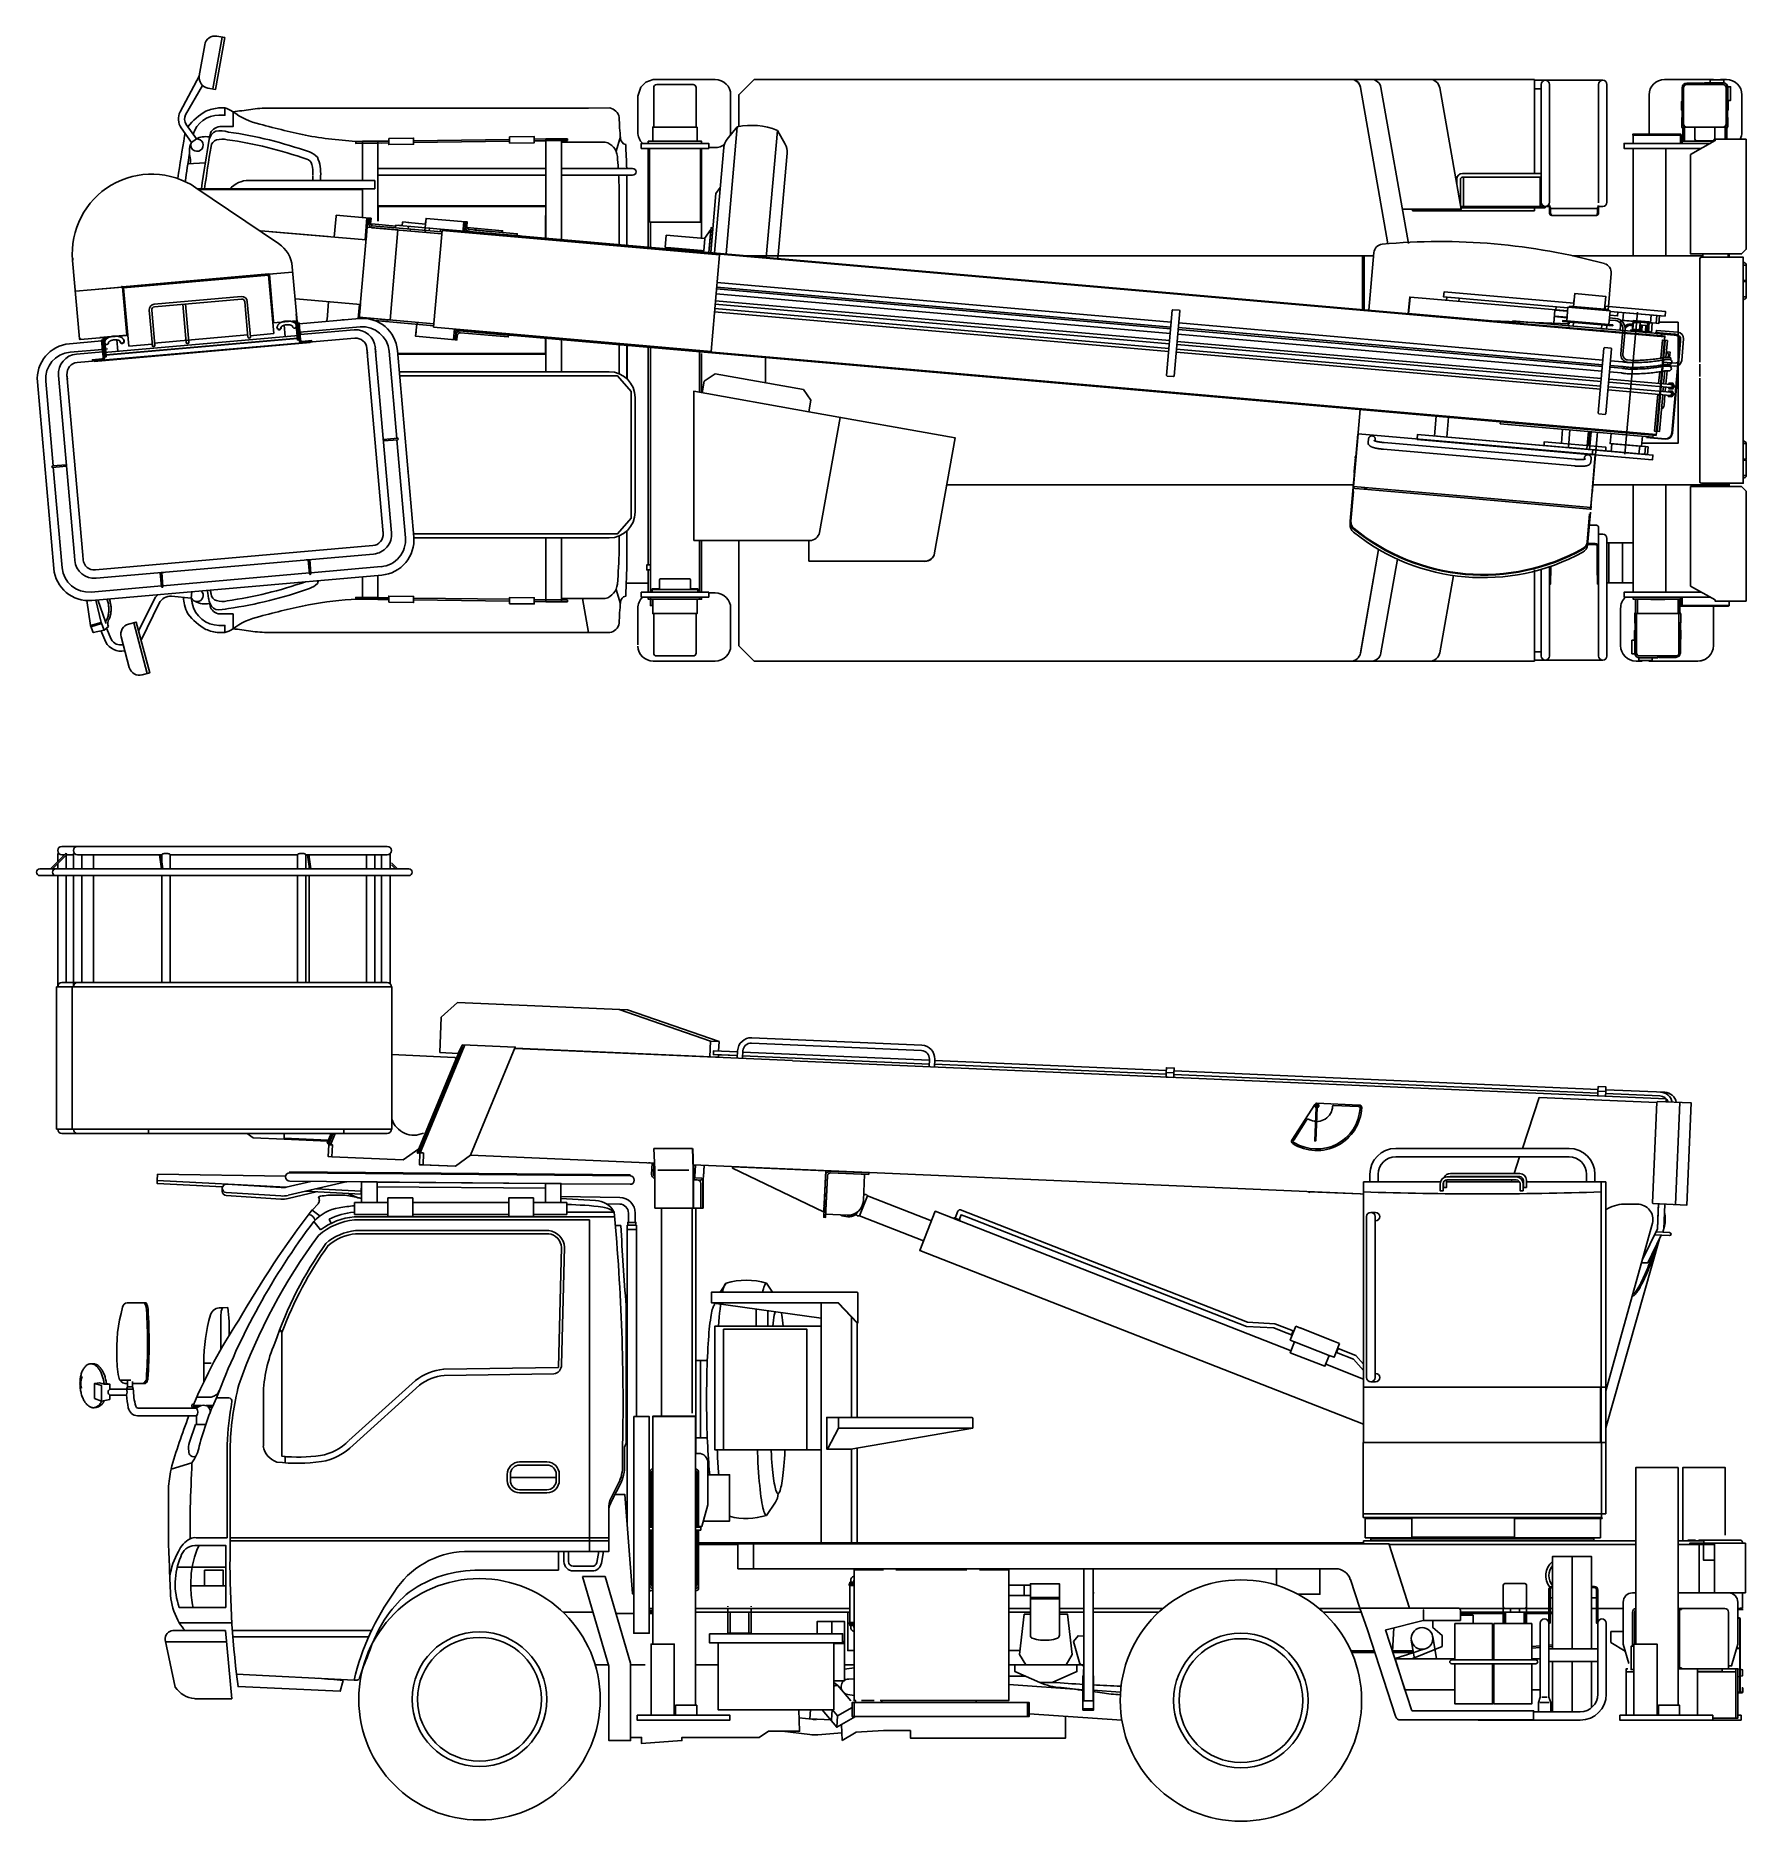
# Model space of a CAD drawing. Header units: inches. Extents: x 34 to 7218, y 31 to 7531.
import ezdxf

# ---------------------------------------------------------------- set-up
doc = ezdxf.new("R2010")
doc.units = ezdxf.units.IN
doc.header["$MEASUREMENT"] = 0
doc.layers.add('Symbols', color=6, linetype='Continuous')

# ---------------------------------------------------------------- blocks, each defined once
blk = doc.blocks.new('A$C03BB38F2')
for p, q in [((0.5406, 2.0359), (0.5229, 1.9354)), ((0.5406, 2.0359), (0.5229, 1.9354)), ((0.5672, 1.8931), (0.5967, 2.0605)), ((0.4611, 1.8193), (0.5232, 1.937)), ((0.5338, 1.9041), (0.4788, 1.8099)), ((1.9656, 1.915), (1.9489, 1.899)), ((1.9896, 1.9236), (1.9656, 1.915)), ((1.9896, 1.9236), (2.0881, 1.9236)), ((2.1186, 1.9071), (2.0006, 1.9071)), ((2.0011, 1.9071), (2.1181, 1.9071)), ((2.0011, 1.9071), (2.1181, 1.9071)), ((2.0061, 1.9071), (2.1131, 1.9071)), ((2.1101, 1.9236), (2.0881, 1.9236)), ((2.1101, 1.9236), (2.1896, 1.9236)), ((2.1181, 1.9071), (2.1186, 1.9071)), ((4.1756, 1.9241), (4.2444, 1.9241)), ((4.3085, 1.9241), (4.2425, 1.9241)), ((4.3085, 1.9241), (4.2425, 1.9241)), ((4.2993, 1.9241), (4.3173, 1.9241)), ((4.2993, 1.9241), (4.8361, 1.9241)), ((4.5004, 1.9241), (4.4825, 1.9241)), ((4.8361, 1.9241), (4.8361, 1.6197)), ((5.057, 1.9209), (4.8361, 1.9209)), ((4.8578, 1.9073), (4.8578, 1.9009)), ((4.8578, 1.9073), (4.8578, 1.9009)), ((4.885, 1.6188), (4.885, 1.9073)), ((4.885, 1.5273), (4.885, 1.9073)), ((5.0434, 1.9073), (5.0434, 1.5408)), ((5.0434, 1.9073), (5.0434, 1.65)), ((5.0434, 1.9073), (5.0434, 1.5273)), ((5.0434, 1.9073), (5.0434, 1.65)), ((5.0706, 1.5273), (5.0706, 1.9073)), ((5.0706, 1.5273), (5.0706, 1.9073)), ((5.4151, 1.9236), (5.2566, 1.9236)), ((5.4456, 1.9071), (5.3276, 1.9071)), ((5.3281, 1.9071), (5.4451, 1.9071)), ((5.3281, 1.9071), (5.4451, 1.9071)), ((5.3331, 1.9071), (5.4401, 1.9071)), ((5.4566, 1.9236), (5.4371, 1.9236)), ((5.4451, 1.9071), (5.4456, 1.9071)), ((1.9489, 1.899), (1.9396, 1.8698)), ((1.9396, 1.7536), (1.9396, 1.8698)), ((1.9911, 1.8976), (1.9911, 1.7746)), ((1.9911, 1.7801), (1.9911, 1.8971)), ((1.9911, 1.7801), (1.9911, 1.8971)), ((1.9911, 1.7851), (1.9911, 1.8921)), ((2.1281, 1.8976), (2.1281, 1.7746)), ((2.1281, 1.8971), (2.1281, 1.7801)), ((2.1281, 1.8971), (2.1281, 1.7801)), ((2.1281, 1.8921), (2.1281, 1.7851)), ((2.2396, 1.8736), (2.2396, 1.7536)), ((4.363, 1.393), (4.2743, 1.8974)), ((4.3403, 1.8974), (4.4289, 1.3939)), ((4.8361, 1.8937), (4.8578, 1.8937)), ((4.8361, 1.8937), (4.8578, 1.8937)), ((4.8578, 1.9009), (4.8578, 1.6274)), ((4.8578, 1.9009), (4.8578, 1.5273)), ((5.2066, 1.8736), (5.2066, 1.7536)), ((5.3126, 1.8236), (5.3126, 1.8536)), ((5.3136, 1.8536), (5.3136, 1.8971)), ((5.3166, 1.8529), (5.3148, 1.8529)), ((5.3166, 1.8236), (5.3166, 1.8536)), ((5.3166, 1.8536), (5.3181, 1.8536)), ((5.3181, 1.8976), (5.3181, 1.7746)), ((5.3181, 1.7801), (5.3181, 1.8971)), ((5.3181, 1.7801), (5.3181, 1.8971)), ((5.3181, 1.7851), (5.3181, 1.8921)), ((5.4551, 1.8976), (5.4551, 1.7746)), ((5.4551, 1.8971), (5.4551, 1.7801)), ((5.4551, 1.8971), (5.4551, 1.7801)), ((5.4551, 1.8921), (5.4551, 1.7851)), ((5.4551, 1.8536), (5.4566, 1.8536)), ((5.4566, 1.8236), (5.4566, 1.8536)), ((5.4566, 1.8529), (5.4584, 1.8529)), ((5.4606, 1.8236), (5.4606, 1.8536)), ((5.4611, 1.8531), (5.4611, 1.8971)), ((5.5066, 1.7536), (5.5066, 1.8736)), ((0.5856, 1.8316), (0.6056, 1.8316)), ((0.7483, 1.8313), (1.7806, 1.8313)), ((1.7806, 1.8313), (1.849, 1.8316)), ((5.3136, 1.8001), (5.3136, 1.8236)), ((5.3148, 1.8243), (5.3166, 1.8243)), ((5.3166, 1.8236), (5.3181, 1.8236)), ((5.4551, 1.8236), (5.4566, 1.8236)), ((5.4584, 1.8243), (5.4566, 1.8243)), ((5.4596, 1.8001), (5.4596, 1.8236)), ((0.4644, 1.7673), (0.4973, 1.7203)), ((0.4808, 1.7787), (0.5137, 1.7318)), ((0.4973, 1.7203), (0.5137, 1.7318)), ((0.5549, 1.7304), (0.559, 1.7503)), ((1.643, 1.7315), (1.605, 1.731)), ((1.713, 1.7324), (1.6896, 1.7321)), ((1.713, 1.7264), (1.713, 1.7324)), ((1.8832, 1.7391), (1.8694, 1.6919)), ((2.0011, 1.7701), (2.0006, 1.7701)), ((2.0006, 1.7701), (2.1049, 1.7701)), ((2.1049, 1.7701), (2.0011, 1.7701)), ((2.1051, 1.7701), (2.0061, 1.7701)), ((2.1131, 1.7701), (2.1046, 1.7701)), ((2.1049, 1.7701), (2.1186, 1.7701)), ((2.1181, 1.7701), (2.1049, 1.7701)), ((2.1311, 1.7701), (2.1049, 1.7701)), ((2.1311, 1.7701), (2.1281, 1.7701)), ((2.1311, 1.7241), (2.1311, 1.7701)), ((2.261, 1.7705), (2.2251, 1.3599)), ((2.261, 1.7705), (2.2286, 1.7309)), ((2.3905, 1.7591), (2.3546, 1.3486)), ((2.3905, 1.7591), (2.4155, 1.7145)), ((5.3211, 1.7701), (5.3211, 1.7241)), ((5.3281, 1.7701), (5.3276, 1.7701)), ((5.3276, 1.7701), (5.4456, 1.7701)), ((5.4451, 1.7701), (5.3281, 1.7701)), ((5.4451, 1.7701), (5.3281, 1.7701)), ((5.4401, 1.7701), (5.3331, 1.7701)), ((5.3541, 1.7351), (5.3541, 1.7701)), ((5.4191, 1.7701), (5.4191, 1.7351)), ((5.4521, 1.7306), (5.4521, 1.7701)), ((5.4581, 1.7701), (5.4551, 1.7701)), ((1.0499, 1.5975), (1.0499, 1.7181)), ((1.0499, 1.6277), (1.0499, 1.7092)), ((1.0846, 1.724), (1.0911, 1.7241)), ((1.0911, 1.7241), (1.1118, 1.7244)), ((1.0999, 1.7188), (1.0999, 1.4659)), ((1.0999, 1.7185), (1.1118, 1.7184)), ((1.0999, 1.7098), (1.0999, 1.6316)), ((1.1352, 1.7247), (1.1118, 1.7244)), ((1.1118, 1.7184), (1.1353, 1.7187)), ((1.525, 1.7299), (1.2152, 1.7258)), ((1.2153, 1.7198), (1.5251, 1.7239)), ((1.6051, 1.725), (1.643, 1.7255)), ((1.643, 1.4108), (1.643, 1.7261)), ((1.6896, 1.7261), (1.713, 1.7264)), ((1.693, 1.7261), (1.693, 1.4065)), ((1.693, 1.7216), (1.7606, 1.7216)), ((1.7606, 1.7216), (1.8345, 1.7216)), ((1.9736, 1.3819), (1.9736, 1.7011)), ((2.1049, 1.7171), (2.1583, 1.7171)), ((2.1599, 1.7011), (2.1049, 1.7011)), ((2.1456, 1.7011), (2.1456, 1.4591)), ((2.1896, 1.7036), (2.1686, 1.7036)), ((2.2175, 1.7036), (2.1877, 1.3632)), ((2.4217, 1.6857), (2.3919, 1.3453)), ((4.885, 1.6188), (4.885, 1.6751)), ((4.885, 1.5249), (4.885, 1.6751)), ((5.0434, 1.5408), (5.0434, 1.6751)), ((5.0434, 1.5249), (5.0434, 1.6751)), ((5.1556, 1.3541), (5.1556, 1.7011)), ((5.3136, 1.7241), (5.417, 1.7241)), ((5.3641, 1.7251), (5.4091, 1.7251)), ((0.4863, 1.6516), (0.5424, 1.6547)), ((1.0999, 1.636), (1.643, 1.636)), ((1.693, 1.636), (1.9229, 1.636)), ((4.8578, 1.6197), (4.6034, 1.6197)), ((0.512, 1.574), (0.7793, 1.3934)), ((0.6834, 1.5975), (1.0899, 1.5975)), ((0.6834, 1.5703), (1.0899, 1.5703)), ((1.0499, 1.4776), (1.0499, 1.5703)), ((1.0899, 1.5975), (1.0899, 1.5703)), ((1.643, 1.6143), (1.0999, 1.6143)), ((1.9229, 1.6143), (1.693, 1.6143)), ((1.8796, 1.565), (1.8796, 1.3901)), ((1.9046, 1.6143), (1.9046, 1.3879)), ((4.5854, 1.6017), (4.5854, 1.5847)), ((4.5974, 1.5166), (4.5974, 1.6017)), ((4.6034, 1.6077), (4.8578, 1.6077)), ((1.0999, 1.5159), (1.643, 1.5159)), ((1.0999, 1.4662), (1.0999, 1.5159)), ((1.0999, 1.4659), (1.0999, 1.5159)), ((1.1011, 1.5159), (1.1011, 1.4662)), ((1.1011, 1.5135), (1.643, 1.5135)), ((1.643, 1.5159), (1.643, 1.5135)), ((4.4426, 1.4991), (4.4426, 1.5041)), ((4.8714, 1.5092), (4.5987, 1.5092)), ((4.8361, 1.5137), (4.885, 1.5137)), ((4.8361, 1.5092), (4.8361, 1.4991)), ((4.8548, 1.5313), (4.8578, 1.5337)), ((4.8548, 1.5233), (4.8628, 1.5168)), ((4.885, 1.5209), (4.88, 1.5168)), ((4.885, 1.4918), (4.885, 1.5168)), ((4.8882, 1.5093), (4.8882, 1.491)), ((5.0329, 1.5063), (4.8955, 1.5063)), ((5.0402, 1.491), (5.0402, 1.5093)), ((5.0434, 1.5168), (5.0434, 1.4918)), ((5.0434, 1.5137), (5.057, 1.5137)), ((5.1556, 1.5111), (5.1556, 1.5041)), ((0.9639, 1.471), (0.959, 1.4143)), ((0.959, 1.4143), (0.9639, 1.471)), ((1.0585, 1.4056), (1.0647, 1.4763)), ((1.0616, 1.4053), (1.0678, 1.476)), ((1.1578, 1.4501), (1.0806, 1.4568)), ((1.0819, 1.4447), (1.3062, 1.425)), ((1.3068, 1.431), (1.082, 1.4507)), ((1.1965, 1.4617), (1.2544, 1.4567)), ((1.1982, 1.4405), (1.199, 1.4495)), ((1.2554, 1.4749), (1.252, 1.4358)), ((1.2667, 1.4436), (1.2659, 1.4346)), ((1.3773, 1.4642), (1.3743, 1.4297)), ((1.3829, 1.4637), (1.3799, 1.4292)), ((1.4137, 1.4369), (1.4142, 1.4429)), ((1.4157, 1.4367), (1.4162, 1.4427)), ((1.6418, 1.4847), (1.643, 1.4847)), ((1.6418, 1.4109), (1.6418, 1.4847)), ((1.643, 1.4847), (1.643, 1.4108)), ((1.9777, 1.4621), (2.1049, 1.4621)), ((1.9806, 1.4621), (1.9806, 1.3813)), ((2.1456, 1.4591), (2.1456, 1.411)), ((2.1823, 1.4448), (2.1753, 1.3643)), ((4.8361, 1.4991), (4.4426, 1.4991)), ((5.0362, 1.4846), (4.8922, 1.4846)), ((0.7221, 1.435), (0.939, 1.416)), ((0.7573, 1.4319), (1.0616, 1.4053)), ((1.2043, 1.434), (1.2048, 1.4399)), ((1.2524, 1.4297), (1.2529, 1.4357)), ((1.5591, 1.4182), (1.3017, 1.4405)), ((1.5497, 1.419), (1.3962, 1.4324)), ((1.4127, 1.437), (1.4725, 1.4318)), ((1.5003, 1.4293), (1.5009, 1.4353)), ((2.1758, 1.4393), (2.155, 1.4101)), ((2.1693, 1.3648), (2.1758, 1.4393)), ((0.1136, 1.3392), (0.1358, 1.0852)), ((2.1751, 1.3621), (2.1751, 1.3621)), ((2.1763, 1.376), (2.1763, 1.376)), ((2.3526, 1.3541), (4.3165, 1.3541)), ((2.3526, 1.3541), (4.3165, 1.3541)), ((2.3927, 1.3541), (4.3165, 1.3541)), ((4.3011, 1.1782), (4.3174, 1.3641)), ((5.3806, 1.3541), (4.9587, 1.3541)), ((5.1556, 1.3651), (5.1556, 1.3721)), ((5.3706, 1.3441), (5.3706, 1.0101)), ((5.3806, 1.3491), (5.3806, 1.3601)), ((5.4626, 1.3601), (5.4626, 1.3491)), ((5.4656, 1.3491), (5.4656, 1.3601)), ((0.8226, 1.3009), (0.1975, 1.2462)), ((0.2748, 1.2542), (0.748, 1.2956)), ((0.7481, 1.2944), (0.748, 1.2956)), ((0.8238, 1.301), (0.7481, 1.2944)), ((0.763, 1.1379), (0.7493, 1.2945)), ((0.7508, 1.2776), (0.7626, 1.1431)), ((0.839, 1.1417), (0.8235, 1.3184)), ((5.0844, 1.297), (5.0751, 1.1906)), ((0.2749, 1.253), (0.1235, 1.2397)), ((0.2749, 1.253), (0.2748, 1.2542)), ((0.2749, 1.253), (0.2885, 1.0976)), ((0.3777, 1.1974), (0.6586, 1.222)), ((0.6593, 1.214), (0.3784, 1.1894)), ((0.7523, 1.2471), (0.7508, 1.2469)), ((0.7524, 1.2451), (0.7509, 1.245)), ((1.0433, 1.1961), (0.8345, 1.2144)), ((3.6596, 1.1031), (2.1927, 1.2314)), ((2.1941, 1.2467), (3.661, 1.1183)), ((3.6614, 1.1239), (2.1946, 1.2523)), ((2.1959, 1.2676), (3.6628, 1.1393)), ((4.4343, 1.2193), (4.4297, 1.1675)), ((4.9432, 1.176), (4.4867, 1.216)), ((4.5917, 1.2068), (4.5926, 1.2168)), ((0.3713, 1.0642), (0.3613, 1.1779)), ((0.3693, 1.1786), (0.3792, 1.0649)), ((0.4808, 1.0738), (0.47, 1.1975)), ((0.4888, 1.0745), (0.4779, 1.199)), ((0.6801, 1.0912), (0.6701, 1.2049)), ((0.6781, 1.2056), (0.688, 1.0919)), ((0.8356, 1.1665), (0.8378, 1.1416)), ((0.9407, 1.2051), (0.9357, 1.1483)), ((1.0402, 1.1964), (1.0362, 1.1511)), ((1.0433, 1.1961), (1.0394, 1.1514)), ((1.0397, 1.1552), (1.2808, 1.1341)), ((3.6545, 1.0449), (2.1876, 1.1733)), ((2.1885, 1.1832), (3.6554, 1.0549)), ((2.1898, 1.1982), (3.6567, 1.0698)), ((3.6576, 1.0798), (2.1907, 1.2081)), ((4.9025, 1.1784), (4.8988, 1.1362)), ((4.9413, 1.1539), (4.9006, 1.1575)), ((4.9008, 1.1591), (4.9415, 1.1555)), ((4.9431, 1.1748), (4.9025, 1.1784)), ((4.9064, 1.1893), (4.9055, 1.1793)), ((4.9441, 1.186), (4.9064, 1.1893)), ((5.0754, 1.1792), (4.9499, 1.1902)), ((5.0751, 1.1906), (5.0742, 1.1802)), ((5.0761, 1.202), (5.0751, 1.1906)), ((5.2581, 1.1586), (5.0804, 1.1741)), ((5.0804, 1.1741), (5.2317, 1.1609)), ((5.1214, 1.1454), (5.1236, 1.1703)), ((5.1288, 0.7136), (5.1689, 1.1723)), ((0.2019, 1.09), (0.2885, 1.0976)), ((0.2161, 1.042), (0.8437, 1.097)), ((0.2914, 1.1054), (0.2879, 1.1051)), ((0.6785, 1.0981), (0.3776, 1.0717)), ((0.6877, 1.0959), (0.7634, 1.1025)), ((0.763, 1.1379), (0.8363, 1.1443)), ((0.8004, 1.0932), (0.7972, 1.1297)), ((0.8306, 1.1438), (0.8312, 1.1367)), ((0.835, 1.1442), (0.8369, 1.1235)), ((0.8398, 1.1418), (0.8353, 1.1414)), ((0.8353, 1.1414), (0.8392, 1.0966)), ((0.8393, 1.0961), (0.8353, 1.1409)), ((0.8369, 1.1235), (0.8358, 1.1234)), ((0.8368, 1.1415), (0.838, 1.1417)), ((0.8437, 1.097), (0.8398, 1.1418)), ((0.8454, 1.1345), (1.0402, 1.1515)), ((1.0426, 1.1244), (0.8478, 1.1074)), ((1.0228, 1.1148), (0.8485, 1.0996)), ((0.851, 1.0998), (0.8503, 1.1076)), ((0.9352, 1.1423), (0.936, 1.1523)), ((1.0895, 1.1449), (1.1308, 1.1412)), ((1.2803, 1.1282), (1.0895, 1.1449)), ((1.1157, 1.1324), (1.1156, 1.132)), ((1.222, 1.0939), (1.2255, 1.133)), ((1.227, 1.1389), (1.2264, 1.1329)), ((1.3439, 1.0833), (1.347, 1.1177)), ((1.3496, 1.0828), (1.3526, 1.1173)), ((1.3522, 1.1128), (1.531, 1.097)), ((5.0543, 0.981), (3.6845, 1.1009)), ((3.6859, 1.1161), (5.0556, 0.9963)), ((5.0561, 1.0019), (3.6864, 1.1218)), ((3.6877, 1.1371), (5.0575, 1.0172)), ((5.089, 1.1283), (4.9277, 1.1424)), ((5.0892, 1.1297), (4.9278, 1.1438)), ((5.098, 1.1447), (5.078, 1.1465)), ((5.0986, 1.1519), (5.0786, 1.1536)), ((5.115, 1.0361), (5.122, 1.1161)), ((5.1221, 1.0355), (5.1291, 1.1155)), ((5.1552, 1.1286), (5.1468, 1.1293)), ((5.1472, 1.1335), (5.1555, 1.1327)), ((5.1574, 1.1125), (5.1997, 1.1088)), ((5.2023, 1.1388), (5.16, 1.1425)), ((5.1754, 1.1148), (5.1751, 1.111)), ((5.1772, 1.1108), (5.1773, 1.1122)), ((5.1773, 1.1372), (5.1777, 1.141)), ((5.1776, 1.1396), (5.2006, 1.1376)), ((5.1798, 1.1408), (5.1797, 1.1394)), ((5.2031, 1.134), (5.2013, 1.1135)), ((5.2026, 1.1121), (5.2046, 1.1351)), ((5.2295, 1.136), (5.2096, 1.1377)), ((5.299, 1.097), (5.2293, 1.1031)), ((5.3006, 1.1391), (5.2385, 1.1391)), ((5.3006, 1.1002), (5.3006, 1.1391)), ((5.3006, 1.0967), (5.3006, 1.1002)), ((0.1033, 1.0695), (0.2079, 1.0787)), ((0.1033, 1.0695), (0.2079, 1.0787)), ((0.2102, 1.0516), (0.1056, 1.0424)), ((0.2102, 1.0516), (0.1056, 1.0424)), ((0.1262, 1.0364), (0.2109, 1.0438)), ((0.1262, 1.0364), (0.2109, 1.0438)), ((0.138, 1.0882), (0.1356, 1.088)), ((0.1368, 1.0881), (0.137, 1.0853)), ((0.1381, 1.0844), (0.1409, 1.0847)), ((0.2265, 1.053), (0.1966, 1.0504)), ((0.2102, 1.0516), (0.2111, 1.0416)), ((0.2122, 1.0869), (0.2167, 1.0873)), ((0.2122, 1.0869), (0.2167, 1.0873)), ((0.2161, 1.042), (0.2122, 1.0869)), ((0.2164, 1.0901), (0.2182, 1.0693)), ((0.2167, 1.0873), (0.2206, 1.0424)), ((0.2167, 1.0873), (0.2171, 1.0818)), ((0.2167, 1.0873), (0.2171, 1.0818)), ((0.2171, 1.0818), (0.2206, 1.0424)), ((0.2215, 1.0833), (0.2209, 1.0905)), ((0.2213, 1.0342), (0.8399, 1.0883)), ((0.2214, 1.033), (0.84, 1.0871)), ((0.2264, 1.0909), (0.2266, 1.0878)), ((0.2309, 1.0905), (0.2309, 1.0913)), ((0.2594, 1.0458), (0.2562, 1.0824)), ((0.2952, 1.0615), (0.3709, 1.0681)), ((0.8509, 1.0725), (1.0252, 1.0877)), ((1.0646, 1.0547), (1.0659, 1.0397)), ((1.1169, 0.4569), (1.0646, 1.0546)), ((1.0917, 1.057), (1.144, 0.4593)), ((1.093, 1.0421), (1.0917, 1.057)), ((1.1608, 0.7642), (1.1362, 1.0458)), ((1.1633, 1.0482), (1.216, 0.445)), ((1.6418, 1.0359), (1.6418, 1.0873)), ((1.643, 0.9795), (1.643, 1.0872)), ((1.693, 1.0855), (1.693, 0.9795)), ((1.8796, 1.0665), (1.8796, 0.9841)), ((1.9046, 1.0643), (1.9046, 0.9567)), ((1.9056, 1.0642), (1.9056, 0.9558)), ((1.9736, 0.3551), (1.9736, 1.0583)), ((1.9806, 1.0577), (1.9806, 0.2671)), ((2.1386, 0.9119), (2.1386, 1.0438)), ((5.0492, 0.9229), (3.6794, 1.0427)), ((3.6803, 1.0527), (5.0501, 0.9328)), ((3.6816, 1.0676), (5.0514, 0.9478)), ((5.0523, 0.9577), (3.6825, 1.0776)), ((5.3062, 1.0781), (5.2802, 0.7812)), ((5.2818, 0.781), (5.3078, 1.0779)), ((5.3006, 1.0139), (5.3006, 1.0938)), ((5.302, 1.0164), (5.3081, 1.0861)), ((5.3181, 1.0852), (5.312, 1.0155)), ((0.2133, 1.0167), (0.1286, 1.0093)), ((0.2133, 1.0167), (0.1286, 1.0093)), ((1.1641, 1.0383), (1.6418, 1.0383)), ((1.8796, 0.973), (1.8796, 0.9841)), ((2.1456, 1.0382), (2.1456, 0.9115)), ((2.3526, 1.0251), (2.3526, 0.9436)), ((5.0805, 0.9941), (5.1189, 0.9908)), ((5.1194, 0.9964), (5.081, 0.9997)), ((5.0824, 1.0151), (5.1207, 1.0117)), ((5.1573, 1.0087), (5.1364, 1.0106)), ((5.158, 1.0159), (5.137, 1.0177)), ((5.2426, 1.0002), (5.2422, 0.9952)), ((5.2903, 0.9973), (5.2516, 1.0007)), ((5.2524, 1.0107), (5.2912, 1.0073)), ((5.2537, 0.9401), (5.2573, 0.9819)), ((5.2587, 0.9975), (5.2591, 1.0028)), ((5.2608, 0.9395), (5.2646, 0.9824)), ((5.2659, 0.9978), (5.2664, 1.0034)), ((5.3706, 1.0041), (5.3706, 0.9641)), ((0.0527, 0.3437), (0, 0.9465)), ((0.0271, 0.9488), (0.051, 0.6752)), ((0.1194, 0.3847), (0.0684, 0.9675)), ((0.0955, 0.9699), (0.0968, 0.9549)), ((0.0955, 0.9699), (0.0968, 0.9549)), ((0.0955, 0.9699), (0.1465, 0.3871)), ((1.8472, 0.9795), (1.1693, 0.9795)), ((5.075, 0.9306), (5.2757, 0.9131)), ((5.0763, 0.9456), (5.277, 0.928)), ((5.2779, 0.938), (5.0772, 0.9556)), ((5.1175, 0.9754), (5.0792, 0.9788)), ((5.2408, 0.9793), (5.2375, 0.9415)), ((5.2515, 0.9152), (5.2528, 0.9301)), ((5.2586, 0.9146), (5.2599, 0.9295)), ((5.3706, 0.9581), (5.3706, 0.6241)), ((1.9308, 0.5259), (1.9308, 0.8959)), ((5.2748, 0.9031), (5.0741, 0.9207)), ((5.2548, 0.8714), (5.2578, 0.9046)), ((2.5931, 0.8318), (2.5266, 0.4605)), ((4.2406, 0.4872), (4.273, 0.8571)), ((1.1182, 0.7605), (1.1635, 0.7644)), ((1.1639, 0.7599), (1.1186, 0.756)), ((1.1889, 0.4427), (1.1612, 0.7597)), ((4.2657, 0.7766), (4.2664, 0.7765)), ((4.3004, 0.7623), (4.2994, 0.7503)), ((4.322, 0.7604), (4.3216, 0.7555)), ((4.968, 0.6965), (4.3504, 0.7505)), ((4.9234, 0.7482), (4.9274, 0.7938)), ((4.9508, 0.7917), (4.9458, 0.7342)), ((4.9459, 0.7342), (4.9509, 0.7917)), ((5.0162, 0.786), (5.0122, 0.7404)), ((5.0396, 0.784), (5.0331, 0.7105)), ((5.0396, 0.784), (5.0345, 0.7264)), ((5.1987, 0.7666), (5.2584, 0.7614)), ((4.2543, 0.6571), (4.2583, 0.703)), ((4.2588, 0.7079), (4.2583, 0.703)), ((4.2604, 0.7078), (4.2588, 0.7079)), ((4.9662, 0.6749), (4.3485, 0.7289)), ((4.9458, 0.7342), (5.0068, 0.7288)), ((4.9458, 0.7342), (5.2011, 0.7118)), ((4.9977, 0.7013), (4.9973, 0.6964)), ((5.0194, 0.6994), (5.0183, 0.6874)), ((5.0223, 0.5862), (5.0331, 0.7105)), ((5.0333, 0.7094), (5.0252, 0.6163)), ((5.0333, 0.7094), (5.0326, 0.7095)), ((5.0333, 0.7094), (5.0326, 0.7095)), ((5.0865, 0.7469), (5.0843, 0.722)), ((5.1946, 0.7375), (5.1747, 0.7392)), ((0.0937, 0.6789), (0.0488, 0.675)), ((0.0492, 0.6705), (0.0941, 0.6744)), ((0.0514, 0.6707), (0.0798, 0.3461)), ((1.198, 0.6599), (1.1965, 0.6564)), ((4.2539, 0.6522), (4.2543, 0.6571)), ((4.2555, 0.652), (4.2539, 0.6522)), ((4.2543, 0.6571), (4.2545, 0.6571)), ((2.9378, 0.6141), (4.2518, 0.6141)), ((2.9378, 0.6141), (4.2518, 0.6141)), ((4.1706, 0.6141), (4.2518, 0.6141)), ((4.2519, 0.5928), (4.2435, 0.4968)), ((4.2559, 0.6024), (4.2512, 0.6028)), ((4.2532, 0.608), (4.2528, 0.6027)), ((4.285, 0.5998), (4.2559, 0.6024)), ((4.285, 0.5998), (4.6343, 0.5693)), ((4.2876, 0.5996), (4.2881, 0.605)), ((4.6348, 0.5747), (4.2881, 0.605)), ((4.2921, 0.5992), (4.2926, 0.6046)), ((5.0183, 0.5451), (5.0245, 0.6164)), ((5.0255, 0.6141), (5.4626, 0.6141)), ((5.1556, 0.2671), (5.1556, 0.6141)), ((5.3606, 0.6141), (5.3606, 0.6141)), ((5.3706, 0.6141), (5.3706, 0.6081)), ((5.3726, 0.6081), (5.3726, 0.6141)), ((5.4626, 0.6141), (5.4626, 0.6191)), ((5.4656, 0.6081), (5.4656, 0.6191)), ((4.6343, 0.5693), (5.0158, 0.5359)), ((5.0145, 0.5201), (5.0066, 0.43)), ((5.0077, 0.4201), (5.0169, 0.5249)), ((5.0089, 0.4298), (5.0173, 0.5259)), ((5.0163, 0.5413), (5.0158, 0.5359)), ((5.0158, 0.5359), (5.0174, 0.5358)), ((5.019, 0.5451), (5.0179, 0.533)), ((1.1169, 0.4569), (1.1156, 0.4719)), ((1.9046, 0.3692), (1.9046, 0.4651)), ((5.0362, 0.4836), (5.0136, 0.4836)), ((5.0434, 0.4514), (5.0434, 0.4764)), ((0.1872, 0.3391), (1.0838, 0.4175)), ((1.216, 0.4423), (1.8472, 0.4423)), ((1.643, 0.4046), (1.643, 0.4423)), ((1.643, 0.2421), (1.643, 0.4046)), ((1.693, 0.4423), (1.693, 0.3359)), ((1.8796, 0.4032), (1.8796, 0.4489)), ((2.1206, 0.4338), (2.4948, 0.4338)), ((2.1386, 0.2671), (2.1386, 0.4338)), ((2.1456, 0.4338), (2.1456, 0.2671)), ((2.4924, 0.4332), (2.4924, 0.3673)), ((4.333, 0.4053), (4.274, 0.0689)), ((4.333, 0.4053), (4.2743, 0.0708)), ((5.0078, 0.4211), (5.0329, 0.4211)), ((5.0329, 0.424), (5.0082, 0.424)), ((5.0434, 0.4545), (5.057, 0.4545)), ((5.0434, 0.4433), (5.0434, 0.2931)), ((5.0434, 0.0609), (5.0434, 0.4409)), ((5.0706, 0.4409), (5.0706, 0.0609)), ((5.0766, 0.2971), (5.0766, 0.4271)), ((5.1556, 0.4071), (5.1556, 0.4141)), ((0.1194, 0.3847), (0.1207, 0.3698)), ((0.1478, 0.3722), (0.1465, 0.3871)), ((1.0862, 0.3904), (0.1896, 0.312)), ((0.8684, 0.3714), (0.8766, 0.3721)), ((0.8752, 0.372), (0.8792, 0.3266)), ((0.8837, 0.327), (0.8797, 0.3723)), ((0.8835, 0.3297), (1.1103, 0.3496)), ((2.4924, 0.3673), (2.8666, 0.3673)), ((4.3935, 0.3741), (4.3403, 0.0708)), ((4.885, 0.3493), (4.885, 0.2931)), ((5.1206, 0.3138), (5.1206, 0.3932)), ((1.1127, 0.3225), (0.1757, 0.2405)), ((0.3971, 0.3301), (0.401, 0.2847)), ((0.4002, 0.3304), (0.4084, 0.3311)), ((0.4055, 0.2851), (0.4016, 0.3305)), ((0.4053, 0.2879), (0.879, 0.3293)), ((1.0499, 0.2501), (1.0499, 0.317)), ((1.0999, 0.3214), (1.0999, 0.2494)), ((1.693, 0.3359), (1.693, 0.2421)), ((1.9025, 0.2961), (1.9736, 0.2961)), ((1.9736, 0.2671), (1.9736, 0.3391)), ((2.1049, 0.3101), (2.0122, 0.3101)), ((2.107, 0.3101), (2.1049, 0.3101)), ((4.5304, 0.0714), (4.5744, 0.321)), ((4.8361, 0.0441), (4.8361, 0.3391)), ((4.8578, 0.0673), (4.8578, 0.3407)), ((5.0434, 0.0609), (5.0434, 0.3182)), ((5.1556, 0.2971), (5.0856, 0.2971)), ((0.1734, 0.2676), (0.4008, 0.2875)), ((0.2195, 0.1711), (0.1948, 0.2421)), ((0.327, 0.1418), (0.3757, 0.2405)), ((0.3348, 0.1126), (0.3936, 0.2317)), ((0.4329, 0.2538), (0.4971, 0.2482)), ((0.4971, 0.2482), (0.4992, 0.2681)), ((0.5549, 0.2378), (0.559, 0.2179)), ((1.0999, 0.2494), (1.1353, 0.249)), ((1.1352, 0.2435), (1.0999, 0.244)), ((1.525, 0.2383), (1.2152, 0.2424)), ((1.2153, 0.248), (1.5251, 0.2441)), ((1.643, 0.2367), (1.605, 0.2372)), ((1.6051, 0.2431), (1.643, 0.2427)), ((1.6891, 0.2421), (1.713, 0.2418)), ((1.713, 0.2358), (1.6916, 0.2361)), ((1.693, 0.2466), (1.7606, 0.2466)), ((1.713, 0.2358), (1.713, 0.2418)), ((1.7806, 0.1369), (1.7606, 0.2466)), ((1.7606, 0.2466), (1.8345, 0.2466)), ((1.8832, 0.2291), (1.8694, 0.2763)), ((1.9806, 0.2441), (1.9806, 0.2511)), ((1.9856, 0.2671), (2.1049, 0.2671)), ((1.9856, 0.2671), (2.1049, 0.2671)), ((1.9866, 0.2441), (1.9866, 0.2241)), ((2.0516, 0.2761), (2.1049, 0.2761)), ((2.1686, 0.2671), (2.1049, 0.2671)), ((2.1386, 0.2441), (2.1386, 0.2511)), ((2.1896, 0.2646), (2.1686, 0.2646)), ((2.1896, 0.2646), (2.1686, 0.2646)), ((5.1691, 0.2441), (5.1691, 0.1981)), ((5.2121, 0.2431), (5.2571, 0.2431)), ((5.3001, 0.1981), (5.3001, 0.2441)), ((1.9396, 0.2146), (1.9396, 0.0972)), ((1.9881, 0.1981), (1.9911, 0.1981)), ((1.9911, 0.0706), (1.9911, 0.1936)), ((1.9911, 0.0706), (1.9911, 0.1936)), ((1.9911, 0.0711), (1.9911, 0.1881)), ((1.9911, 0.0711), (1.9911, 0.1881)), ((1.9911, 0.0761), (1.9911, 0.1831)), ((2.1181, 0.1981), (2.1186, 0.1981)), ((2.1181, 0.1981), (2.1186, 0.1981)), ((2.1281, 0.0706), (2.1281, 0.1936)), ((2.1281, 0.0706), (2.1281, 0.1936)), ((2.1281, 0.1881), (2.1281, 0.0711)), ((2.1281, 0.1881), (2.1281, 0.0711)), ((2.1281, 0.1831), (2.1281, 0.0761)), ((2.2396, 0.2146), (2.2396, 0.0946)), ((5.1146, 0.2146), (5.1146, 0.0946)), ((5.1631, 0.1981), (5.1661, 0.1981)), ((5.1661, 0.0706), (5.1661, 0.1936)), ((5.1661, 0.0706), (5.1661, 0.1936)), ((5.1661, 0.0711), (5.1661, 0.1881)), ((5.1661, 0.0711), (5.1661, 0.1881)), ((5.1661, 0.0761), (5.1661, 0.1831)), ((5.1761, 0.1981), (5.2931, 0.1981)), ((5.1761, 0.1981), (5.2931, 0.1981)), ((5.1811, 0.1981), (5.2881, 0.1981)), ((5.2931, 0.1981), (5.2936, 0.1981)), ((5.2931, 0.1981), (5.2936, 0.1981)), ((5.3031, 0.0706), (5.3031, 0.1936)), ((5.3031, 0.0706), (5.3031, 0.1936)), ((5.3031, 0.1881), (5.3031, 0.0711)), ((5.3031, 0.1881), (5.3031, 0.0711)), ((5.3031, 0.1831), (5.3031, 0.0761)), ((5.4146, 0.0946), (5.4146, 0.2146)), ((0.1714, 0.159), (0.2058, 0.1695)), ((0.1728, 0.1556), (0.2072, 0.1661)), ((0.2208, 0.1054), (0.2047, 0.1432)), ((0.2195, 0.1711), (0.2216, 0.1658)), ((0.2231, 0.151), (0.2384, 0.115)), ((0.2705, 0.1226), (0.2969, 0.024)), ((0.355, 0.0044), (0.311, 0.1686)), ((0.5856, 0.1366), (0.6056, 0.1366)), ((0.7483, 0.1369), (1.7806, 0.1369)), ((1.7806, 0.1369), (1.849, 0.1366)), ((5.1606, 0.1146), (5.1606, 0.1446)), ((5.1616, 0.1681), (5.1616, 0.1446)), ((5.1646, 0.1439), (5.1628, 0.1439)), ((5.1646, 0.1146), (5.1646, 0.1446)), ((5.1646, 0.1446), (5.1661, 0.1446)), ((5.3031, 0.1446), (5.3046, 0.1446)), ((5.3046, 0.1146), (5.3046, 0.1446)), ((5.3046, 0.1439), (5.3064, 0.1439)), ((5.3076, 0.1681), (5.3076, 0.1446)), ((5.3086, 0.1146), (5.3086, 0.1446)), ((2.0006, 0.0611), (2.1186, 0.0611)), ((2.0006, 0.0611), (2.1186, 0.0611)), ((2.1181, 0.0611), (2.0011, 0.0611)), ((2.1181, 0.0611), (2.0011, 0.0611)), ((2.1131, 0.0611), (2.0061, 0.0611)), ((2.1281, 0.1146), (2.1296, 0.1146)), ((4.8361, 0.0745), (4.8578, 0.0745)), ((4.8578, 0.0609), (4.8578, 0.0673)), ((5.1601, 0.1151), (5.1601, 0.0711)), ((5.1628, 0.1153), (5.1646, 0.1153)), ((5.1646, 0.1146), (5.1661, 0.1146)), ((5.1756, 0.0611), (5.2936, 0.0611)), ((5.1756, 0.0611), (5.2936, 0.0611)), ((5.2931, 0.0611), (5.1761, 0.0611)), ((5.2931, 0.0611), (5.1761, 0.0611)), ((5.2881, 0.0611), (5.1811, 0.0611)), ((5.3031, 0.1146), (5.3046, 0.1146)), ((5.3064, 0.1153), (5.3046, 0.1153)), ((5.3076, 0.1146), (5.3076, 0.0711)), ((1.9896, 0.0446), (2.0084, 0.0446)), ((2.0084, 0.0446), (2.0311, 0.0446)), ((2.0311, 0.0446), (2.1896, 0.0446)), ((4.2993, 0.0441), (4.3173, 0.0441)), ((4.5004, 0.0441), (4.4824, 0.0441)), ((5.057, 0.0473), (4.8361, 0.0473)), ((5.1646, 0.0446), (5.1846, 0.0446)), ((5.206, 0.0446), (5.3646, 0.0446))]:
    blk.add_line(p, q)
for points in [[(0.5505, 1.896), (0.5756, 1.8916), (0.6051, 2.059), (0.58, 2.0634)], [(4.2425, 1.9241), (2.3156, 1.9241), (2.2656, 1.8741), (2.2656, 1.7714)], [(5.3281, 1.9116), (5.3821, 1.9116), (5.3821, 1.9071)], [(5.4451, 1.9131), (5.3861, 1.9131), (5.3861, 1.9071)], [(5.4041, 1.9131), (5.4481, 1.9131), (5.4481, 1.9221), (5.4041, 1.9221), (5.4041, 1.9131)], [(4.5304, 1.8968), (4.5996, 1.5041), (4.4095, 1.5041)], [(5.3148, 1.8236), (5.3126, 1.8236), (5.3116, 1.8246), (5.3116, 1.8526), (5.3126, 1.8536), (5.3148, 1.8536), (5.3148, 1.8236)], [(5.4584, 1.8236), (5.4606, 1.8236), (5.4616, 1.8246), (5.4616, 1.8526), (5.4606, 1.8536), (5.4584, 1.8536), (5.4584, 1.8236)], [(5.4611, 1.9001), (5.4611, 1.8561), (5.4701, 1.8561), (5.4701, 1.9001), (5.4611, 1.9001)], [(0.5863, 1.8082), (0.6056, 1.8082), (0.6056, 1.8316)], [(0.5954, 1.7714), (0.6323, 1.7714), (0.6323, 1.8195)], [(5.3181, 1.8001), (5.3121, 1.8001), (5.3121, 1.7746)], [(5.4551, 1.8001), (5.4611, 1.8001), (5.4611, 1.7746)], [(1.1351, 1.7334), (1.2151, 1.7345), (1.2153, 1.7145), (1.1353, 1.7134), (1.1351, 1.7334)], [(1.5249, 1.7383), (1.6049, 1.7394), (1.6052, 1.7194), (1.5252, 1.7183), (1.5249, 1.7383)], [(1.643, 1.7261), (1.693, 1.7261), (1.693, 1.7321), (1.643, 1.7321), (1.643, 1.7261)], [(2.1051, 1.7701), (1.9881, 1.7701), (1.9881, 1.7241)], [(5.1546, 1.7441), (5.3086, 1.7441), (5.3086, 1.7473), (5.1546, 1.7473), (5.1546, 1.7441)], [(5.1556, 1.7171), (5.1556, 1.7441), (5.3076, 1.7441)], [(5.3076, 1.7171), (5.3076, 1.7441), (5.3136, 1.7441), (5.3136, 1.7171)], [(5.4581, 1.7306), (5.4581, 1.7701), (5.3151, 1.7701), (5.3151, 1.7241)], [(1.0499, 1.7236), (1.0282, 1.7233), (1.0283, 1.7173), (1.0499, 1.7178)], [(1.0499, 1.7181), (1.0999, 1.7181), (1.0999, 1.7241), (1.0499, 1.7241), (1.0499, 1.7181)], [(2.1049, 1.7011), (1.9506, 1.7011), (1.9506, 1.7171), (2.1049, 1.7171)], [(1.9736, 1.7171), (1.9736, 1.7241), (2.1049, 1.7241)], [(2.1049, 1.7011), (1.9777, 1.7011), (1.9777, 1.4621)], [(2.1049, 1.7241), (2.1456, 1.7241), (2.1456, 1.7171)], [(2.1049, 1.4621), (2.1417, 1.4621), (2.1417, 1.7011), (2.1049, 1.7011)], [(2.1573, 1.7011), (2.1686, 1.7011), (2.1686, 1.7171), (2.1586, 1.7171)], [(5.3762, 1.7011), (5.1256, 1.7011), (5.1256, 1.7171), (5.4046, 1.7171)], [(5.3306, 1.7011), (5.2606, 1.7011), (5.2606, 1.3541)], [(5.5206, 1.7306), (5.5206, 1.3751), (5.5056, 1.3601), (5.3406, 1.3601), (5.3406, 1.6811), (5.4206, 1.7261), (5.4206, 1.7306), (5.5206, 1.7306)], [(0.5198, 1.5687), (1.0499, 1.5687), (1.0499, 1.5699), (0.5181, 1.5699)], [(2.2062, 1.5745), (2.192, 1.5557), (2.1753, 1.3643)], [(4.6066, 1.5137), (4.8548, 1.5137), (4.8548, 1.6077), (4.6066, 1.6077), (4.6066, 1.5137)], [(1.0999, 1.5159), (1.643, 1.5159), (1.643, 1.4109)], [(4.5979, 1.5137), (4.8714, 1.5137), (4.8714, 1.5092)], [(1.0725, 1.4756), (0.9652, 1.485), (0.9636, 1.4671)], [(1.0652, 1.4461), (1.1648, 1.4374), (1.1393, 1.1465), (1.0397, 1.1552), (1.0652, 1.4461)], [(1.071, 1.4577), (1.0725, 1.4756), (1.0781, 1.4751), (1.0766, 1.4572)], [(1.0806, 1.4568), (1.0801, 1.4508), (1.1574, 1.4441)], [(1.1573, 1.4441), (1.1581, 1.4531), (1.3017, 1.4405), (1.3009, 1.4315)], [(1.1781, 1.4515), (1.1677, 1.4524), (1.1677, 1.4528)], [(1.1781, 1.4513), (1.179, 1.4623), (1.1801, 1.4632), (1.1995, 1.4615)], [(1.3829, 1.4637), (1.2554, 1.4749), (1.2542, 1.4609)], [(1.3817, 1.4498), (1.3829, 1.4637), (1.3885, 1.4632), (1.3873, 1.4493)], [(1.3964, 1.4384), (1.5023, 1.4292), (1.5029, 1.4351), (1.3878, 1.4452)], [(2.1693, 1.3648), (2.1763, 1.4453), (2.1823, 1.4448)], [(1.3072, 1.4356), (2.2037, 1.3572), (2.1764, 1.0452), (1.2799, 1.1236), (1.3072, 1.4356)], [(1.3542, 1.1125), (5.2294, 0.7734), (5.2575, 1.0946), (1.3823, 1.4336)], [(5.2572, 1.0919), (1.382, 1.431), (1.3819, 1.4291)], [(1.3964, 1.4384), (1.5502, 1.425), (1.5497, 1.419)], [(2.0317, 1.4209), (2.0282, 1.3809), (2.1528, 1.3701), (2.1563, 1.41), (2.0317, 1.4209)], [(2.0328, 1.3767), (2.0331, 1.3805), (2.1457, 1.3707), (2.1454, 1.3669)], [(4.2806, 1.18), (4.2806, 1.3541), (2.2913, 1.3541)], [(4.3165, 1.3541), (4.2866, 1.3541), (4.2866, 1.1795)], [(5.3756, 0.6191), (5.5106, 0.6191), (5.5106, 1.3491), (5.3756, 1.3491)], [(0.7634, 1.1025), (0.7468, 1.2918), (0.2786, 1.2508), (0.2952, 1.0615)], [(5.5106, 1.3241), (5.5206, 1.3241), (5.5206, 1.2741), (5.5106, 1.2741)], [(5.5106, 1.2741), (5.5196, 1.2741), (5.5196, 1.2711), (5.5106, 1.2711)], [(5.5106, 1.2211), (5.5206, 1.2211), (5.5206, 1.2711), (5.5106, 1.2711)], [(4.4344, 1.2205), (4.4332, 1.2206), (4.4285, 1.1676), (4.4297, 1.1675)], [(4.4867, 1.216), (4.4344, 1.2205), (4.4343, 1.2193)], [(4.9441, 1.186), (4.5428, 1.2211), (4.5442, 1.2371), (4.9634, 1.2004)], [(4.9441, 1.186), (4.5428, 1.2211), (4.5442, 1.2371), (4.9634, 1.2004)], [(4.5926, 1.2168), (4.5527, 1.2203), (4.5519, 1.2103)], [(5.0629, 1.1812), (5.0666, 1.2229), (4.9662, 1.2317), (4.9625, 1.19)], [(3.6478, 0.9677), (3.6496, 0.9655), (3.6705, 0.9637), (3.6727, 0.9655), (3.6911, 1.1757), (3.6893, 1.1779), (3.6683, 1.1797), (3.6662, 1.1779), (3.6478, 0.9677)], [(4.4297, 1.1675), (4.6987, 1.144), (4.9488, 1.1342), (4.9493, 1.1396)], [(5.0767, 1.1317), (5.0806, 1.1765), (4.9443, 1.1884), (4.9404, 1.1436)], [(5.0752, 1.177), (5.0755, 1.1801), (4.95, 1.1911), (4.9497, 1.1879)], [(4.9642, 1.2094), (4.9638, 1.2094), (4.963, 1.2004), (4.9634, 1.2004)], [(5.0639, 1.1916), (5.2594, 1.1745), (5.2581, 1.1586)], [(5.0639, 1.1916), (5.0652, 1.1915), (5.0643, 1.1811)], [(5.0794, 1.1621), (5.1046, 1.1599), (5.1056, 1.1719), (5.0804, 1.1741)], [(5.2132, 1.1625), (5.211, 1.1376), (5.1214, 1.1454)], [(5.2403, 1.1601), (5.2317, 1.1609), (5.2295, 1.136), (5.2381, 1.1352), (5.2403, 1.1601)], [(0.2019, 1.09), (0.202, 1.0888), (0.2874, 1.0963), (0.2873, 1.0975)], [(0.202, 1.0888), (0.2874, 1.0963), (0.2873, 1.0975)], [(0.7748, 1.1219), (0.7747, 1.1228), (0.7748, 1.1241), (0.775, 1.1254), (0.7753, 1.1266), (0.7758, 1.1278), (0.7763, 1.1289), (0.7769, 1.13), (0.7776, 1.131), (0.7783, 1.132), (0.7792, 1.1329), (0.78, 1.1338), (0.781, 1.1346), (0.7819, 1.1354), (0.783, 1.1362), (0.784, 1.1369), (0.7852, 1.1376), (0.7863, 1.1382), (0.7875, 1.1388), (0.7888, 1.1394), (0.79, 1.1399), (0.7913, 1.1404), (0.7927, 1.1409), (0.794, 1.1413), (0.7954, 1.1417), (0.7968, 1.142), (0.7982, 1.1423), (0.7996, 1.1426), (0.8011, 1.1428), (0.8026, 1.143), (0.804, 1.1431), (0.8055, 1.1432), (0.807, 1.1433), (0.8084, 1.1433), (0.8099, 1.1433), (0.8113, 1.1433), (0.8128, 1.1432), (0.8142, 1.1431), (0.8156, 1.1429), (0.817, 1.1427), (0.8184, 1.1424), (0.8197, 1.1421), (0.821, 1.1418), (0.8223, 1.1414), (0.8235, 1.1409), (0.8248, 1.1405), (0.826, 1.14), (0.8271, 1.1394), (0.8282, 1.1388), (0.8293, 1.1381), (0.8303, 1.1374), (0.8312, 1.1366), (0.8322, 1.1358), (0.833, 1.1349), (0.8338, 1.1339), (0.8345, 1.1329), (0.8351, 1.1318), (0.8357, 1.1307), (0.8361, 1.1295), (0.8364, 1.1282), (0.8365, 1.1273)], [(0.7868, 1.1223), (0.7867, 1.1227), (0.7868, 1.1228), (0.7868, 1.1229), (0.7868, 1.123), (0.7869, 1.1232), (0.787, 1.1234), (0.7871, 1.1237), (0.7873, 1.124), (0.7876, 1.1244), (0.7879, 1.1247), (0.7883, 1.1251), (0.7888, 1.1255), (0.7893, 1.1259), (0.7898, 1.1264), (0.7905, 1.1268), (0.7912, 1.1272), (0.7919, 1.1276), (0.7927, 1.128), (0.7936, 1.1284), (0.7945, 1.1288), (0.7954, 1.1291), (0.7964, 1.1295), (0.7974, 1.1298), (0.7984, 1.13), (0.7995, 1.1303), (0.8006, 1.1305), (0.8017, 1.1307), (0.8028, 1.1309), (0.8039, 1.1311), (0.8051, 1.1312), (0.8062, 1.1313), (0.8073, 1.1313), (0.8085, 1.1313), (0.8096, 1.1313), (0.8107, 1.1313), (0.8118, 1.1312), (0.8129, 1.1311), (0.8139, 1.131), (0.815, 1.1308), (0.8159, 1.1306), (0.8169, 1.1304), (0.8178, 1.1302), (0.8186, 1.1299), (0.8194, 1.1297), (0.8202, 1.1294), (0.8209, 1.1291), (0.8215, 1.1288), (0.8221, 1.1284), (0.8226, 1.1281), (0.8231, 1.1278), (0.8235, 1.1275), (0.8238, 1.1272), (0.824, 1.1269), (0.8242, 1.1267), (0.8244, 1.1265), (0.8245, 1.1263), (0.8245, 1.1262), (0.8246, 1.1261), (0.8246, 1.126), (0.8246, 1.1256)], [(0.8362, 1.1309), (0.8405, 1.0816), (0.845, 1.082), (0.8407, 1.1313)], [(0.85, 1.082), (0.8452, 1.1372), (0.8407, 1.1368), (0.8455, 1.0816)], [(0.85, 1.082), (0.8452, 1.1372), (0.8407, 1.1368), (0.8455, 1.0816)], [(1.3496, 1.0828), (1.222, 1.0939), (1.2233, 1.1079)], [(1.3508, 1.0967), (1.3496, 1.0828), (1.3552, 1.0823), (1.3564, 1.0962)], [(1.3546, 1.1171), (1.3544, 1.1152), (5.2296, 0.7761)], [(1.3672, 1.1053), (1.5211, 1.0918), (1.5216, 1.0978)], [(4.7649, 1.1437), (5.248, 1.1014), (5.2475, 1.0954), (4.7643, 1.1377)], [(5.089, 1.1274), (5.0892, 1.1306), (4.9279, 1.1447), (4.9276, 1.1415), (5.089, 1.1274)], [(4.9616, 1.1265), (4.9457, 1.1279), (4.9468, 1.1399), (4.9627, 1.1385), (4.9616, 1.1265)], [(5.0688, 1.1171), (5.0528, 1.1185), (5.0539, 1.1305), (5.0698, 1.1291), (5.0688, 1.1171)], [(5.1127, 1.1133), (5.1156, 1.1459), (5.155, 1.1425)], [(5.1525, 1.114), (5.148, 1.1144), (5.1476, 1.1102)], [(5.1476, 1.1102), (5.1615, 1.109), (5.1617, 1.1104)], [(5.1538, 1.1287), (5.1523, 1.1123), (5.1533, 1.1111), (5.2035, 1.1068), (5.2046, 1.1077), (5.2074, 1.1391), (5.2064, 1.1402)], [(5.2064, 1.1402), (5.1562, 1.1446), (5.1551, 1.1437), (5.1541, 1.1329)], [(5.1754, 1.1148), (5.1541, 1.1167), (5.1561, 1.139), (5.1773, 1.1372), (5.1755, 1.1155)], [(5.1752, 1.1124), (5.1829, 1.1117), (5.1844, 1.1299), (5.1963, 1.1288), (5.1947, 1.1107), (5.1982, 1.1104)], [(5.1844, 1.1299), (5.1796, 1.1303), (5.178, 1.1122)], [(5.209, 1.1049), (5.195, 1.1061), (5.1951, 1.1075)], [(5.1963, 1.1288), (5.2005, 1.1285), (5.1991, 1.1122)], [(5.2048, 1.1095), (5.2093, 1.1091), (5.209, 1.1049)], [(5.2066, 1.138), (5.2168, 1.1371), (5.214, 1.1044)], [(5.2882, 1.1013), (5.2284, 1.1065), (5.2283, 1.105), (5.288, 1.0997)], [(5.2293, 1.1031), (5.2301, 1.113), (5.2999, 1.1069)], [(0.1382, 1.0832), (0.202, 1.0888), (0.2019, 1.09)], [(0.1834, 1.0141), (0.8807, 1.0751), (0.8809, 1.0735), (0.1835, 1.0125), (0.1834, 1.0141)], [(0.1834, 1.0141), (0.8807, 1.0751), (0.8809, 1.0735), (0.1835, 1.0125), (0.1834, 1.0141)], [(0.2125, 1.0262), (0.2076, 1.0815), (0.2121, 1.0819), (0.2169, 1.0266)], [(0.2125, 1.0262), (0.2076, 1.0815), (0.2121, 1.0819), (0.2169, 1.0266)], [(0.2125, 1.0262), (0.2076, 1.0815), (0.2121, 1.0819), (0.2169, 1.0266)], [(0.2125, 1.0262), (0.2076, 1.0815), (0.2121, 1.0819), (0.2169, 1.0266)], [(0.2131, 1.0764), (0.2174, 1.0271), (0.2219, 1.0275), (0.2176, 1.0768)], [(0.2796, 1.0785), (0.2795, 1.0795), (0.2792, 1.0807), (0.2788, 1.0819), (0.2783, 1.0831), (0.2776, 1.0842), (0.2769, 1.0852), (0.2761, 1.0862), (0.2753, 1.0871), (0.2744, 1.0879), (0.2734, 1.0887), (0.2724, 1.0894), (0.2713, 1.09), (0.2702, 1.0907), (0.2691, 1.0912), (0.2679, 1.0917), (0.2667, 1.0922), (0.2654, 1.0926), (0.2641, 1.093), (0.2628, 1.0934), (0.2615, 1.0937), (0.2601, 1.0939), (0.2587, 1.0941), (0.2573, 1.0943), (0.2559, 1.0944), (0.2545, 1.0945), (0.253, 1.0946), (0.2515, 1.0946), (0.2501, 1.0946), (0.2486, 1.0945), (0.2471, 1.0944), (0.2457, 1.0942), (0.2442, 1.0941), (0.2428, 1.0938), (0.2413, 1.0936), (0.2399, 1.0933), (0.2385, 1.0929), (0.2371, 1.0925), (0.2358, 1.0921), (0.2345, 1.0917), (0.2332, 1.0912), (0.2319, 1.0907), (0.2307, 1.0901), (0.2295, 1.0895), (0.2283, 1.0888), (0.2272, 1.0882), (0.2261, 1.0875), (0.2251, 1.0867), (0.2241, 1.0859), (0.2232, 1.0851), (0.2223, 1.0842), (0.2215, 1.0833), (0.2207, 1.0823), (0.22, 1.0813), (0.2194, 1.0802), (0.2189, 1.079), (0.2185, 1.0779), (0.2181, 1.0766), (0.2179, 1.0754), (0.2179, 1.0741), (0.2179, 1.0731)], [(0.2299, 1.0736), (0.2299, 1.0739), (0.2299, 1.074), (0.2299, 1.0741), (0.2299, 1.0743), (0.23, 1.0745), (0.2301, 1.0747), (0.2303, 1.075), (0.2305, 1.0753), (0.2307, 1.0756), (0.2311, 1.076), (0.2314, 1.0764), (0.2319, 1.0768), (0.2324, 1.0772), (0.233, 1.0776), (0.2336, 1.078), (0.2343, 1.0785), (0.235, 1.0789), (0.2358, 1.0793), (0.2367, 1.0797), (0.2376, 1.08), (0.2385, 1.0804), (0.2395, 1.0807), (0.2405, 1.081), (0.2415, 1.0813), (0.2426, 1.0816), (0.2437, 1.0818), (0.2448, 1.082), (0.2459, 1.0822), (0.2471, 1.0823), (0.2482, 1.0824), (0.2493, 1.0825), (0.2505, 1.0826), (0.2516, 1.0826), (0.2527, 1.0826), (0.2539, 1.0826), (0.2549, 1.0825), (0.256, 1.0824), (0.2571, 1.0822), (0.2581, 1.0821), (0.2591, 1.0819), (0.26, 1.0817), (0.2609, 1.0815), (0.2618, 1.0812), (0.2626, 1.0809), (0.2633, 1.0806), (0.264, 1.0803), (0.2647, 1.08), (0.2652, 1.0797), (0.2658, 1.0794), (0.2662, 1.0791), (0.2666, 1.0788), (0.2669, 1.0785), (0.2672, 1.0782), (0.2673, 1.078), (0.2675, 1.0778), (0.2676, 1.0776), (0.2677, 1.0774), (0.2677, 1.0773), (0.2677, 1.0773), (0.2678, 1.0769)], [(0.8558, 1.0729), (0.8862, 1.0756), (0.8858, 1.0801), (0.8554, 1.0774)], [(0.8558, 1.0729), (0.8862, 1.0756), (0.8858, 1.0801), (0.8554, 1.0774)], [(1.643, 1.0873), (1.643, 1.0359), (1.1643, 1.0359)], [(5.0425, 0.8457), (5.0443, 0.8435), (5.0652, 0.8417), (5.0674, 0.8435), (5.0857, 1.0537), (5.0839, 1.0558), (5.063, 1.0577), (5.0608, 1.0559), (5.0425, 0.8457)], [(5.2306, 0.787), (5.2328, 0.7868), (5.2586, 1.0807), (5.2563, 1.0809), (5.2306, 0.787)], [(5.2611, 1.0256), (5.2659, 1.0801), (5.2497, 1.0815), (5.2446, 1.0233)], [(5.2729, 1.0258), (5.2744, 1.0427), (5.2627, 1.0437)], [(0.2083, 1.0163), (0.1779, 1.0136), (0.1775, 1.0181), (0.2079, 1.0208)], [(0.2083, 1.0163), (0.1779, 1.0136), (0.1775, 1.0181), (0.2079, 1.0208)], [(5.2704, 0.9822), (5.2692, 0.9823), (5.268, 0.9824), (5.2667, 0.9824), (5.2655, 0.9824), (5.2641, 0.9824), (5.2626, 0.9824), (5.261, 0.9823), (5.2591, 0.9821), (5.257, 0.9819), (5.2547, 0.9816), (5.2521, 0.9812), (5.2491, 0.9807), (5.2458, 0.9802), (5.2422, 0.9795), (5.2382, 0.9789), (5.2339, 0.9782), (5.2294, 0.9775), (5.2244, 0.9769), (5.2192, 0.9762), (5.2136, 0.9756), (5.2077, 0.975), (5.2016, 0.9745), (5.1953, 0.974), (5.1889, 0.9736), (5.1825, 0.9732), (5.1761, 0.9729), (5.1699, 0.9727), (5.1639, 0.9725), (5.1582, 0.9724), (5.1529, 0.9724), (5.1479, 0.9725), (5.1434, 0.9726), (5.1393, 0.9728), (5.1354, 0.9731), (5.1319, 0.9734), (5.1286, 0.9738), (5.1255, 0.9742), (5.1225, 0.9746), (5.1197, 0.9751), (5.117, 0.9755)], [(5.2723, 1.0032), (5.271, 1.0032), (5.2698, 1.0033), (5.2686, 1.0033), (5.2673, 1.0034), (5.2659, 1.0034), (5.2645, 1.0033), (5.2628, 1.0032), (5.261, 1.003), (5.2589, 1.0028), (5.2565, 1.0025), (5.2539, 1.0021), (5.2509, 1.0016), (5.2476, 1.0011), (5.244, 1.0005), (5.24, 0.9998), (5.2358, 0.9991), (5.2312, 0.9985), (5.2263, 0.9978), (5.221, 0.9971), (5.2154, 0.9965), (5.2095, 0.9959), (5.2034, 0.9954), (5.1971, 0.9949), (5.1907, 0.9945), (5.1843, 0.9941), (5.1779, 0.9938), (5.1717, 0.9936), (5.1657, 0.9934), (5.16, 0.9933), (5.1547, 0.9933), (5.1498, 0.9934), (5.1453, 0.9936), (5.1411, 0.9938), (5.1373, 0.994), (5.1337, 0.9944), (5.1304, 0.9947), (5.1273, 0.9951), (5.1244, 0.9956), (5.1216, 0.996), (5.1188, 0.9964)], [(5.2713, 0.9976), (5.27, 0.9977), (5.2686, 0.9978), (5.2671, 0.9978), (5.2655, 0.9978), (5.2638, 0.9978), (5.2619, 0.9978), (5.2598, 0.9976), (5.2576, 0.9974), (5.2552, 0.9972), (5.2526, 0.9968), (5.2497, 0.9964), (5.2466, 0.9959), (5.2432, 0.9953), (5.2396, 0.9947), (5.2358, 0.9941), (5.2316, 0.9935), (5.2272, 0.9928), (5.2224, 0.9921), (5.2174, 0.9915), (5.212, 0.9909), (5.2063, 0.9903), (5.2003, 0.9898), (5.1942, 0.9893), (5.1879, 0.9889), (5.1817, 0.9886), (5.1755, 0.9883), (5.1694, 0.9881), (5.1636, 0.9879), (5.1581, 0.9878), (5.153, 0.9878), (5.1483, 0.9879), (5.1441, 0.988), (5.1402, 0.9882), (5.1367, 0.9885), (5.1335, 0.9888), (5.1304, 0.9891), (5.1276, 0.9895), (5.1248, 0.9899), (5.1221, 0.9903), (5.1194, 0.9907)], [(5.2732, 1.0185), (5.2719, 1.0186), (5.2705, 1.0187), (5.269, 1.0187), (5.2673, 1.0188), (5.2656, 1.0188), (5.2637, 1.0187), (5.2617, 1.0186), (5.2595, 1.0184), (5.257, 1.0181), (5.2544, 1.0178), (5.2515, 1.0173), (5.2484, 1.0168), (5.2451, 1.0163), (5.2415, 1.0157), (5.2376, 1.015), (5.2334, 1.0144), (5.229, 1.0137), (5.2243, 1.0131), (5.2192, 1.0124), (5.2138, 1.0118), (5.2081, 1.0112), (5.2022, 1.0107), (5.196, 1.0103), (5.1898, 1.0098), (5.1835, 1.0095), (5.1773, 1.0092), (5.1712, 1.009), (5.1654, 1.0088), (5.1599, 1.0087), (5.1548, 1.0087), (5.1501, 1.0088), (5.1459, 1.0089), (5.1421, 1.0091), (5.1385, 1.0094), (5.1353, 1.0097), (5.1323, 1.01), (5.1294, 1.0104), (5.1266, 1.0108), (5.124, 1.0112), (5.1213, 1.0116)], [(5.2738, 1.0257), (5.2725, 1.0258), (5.2711, 1.0259), (5.2696, 1.0259), (5.268, 1.0259), (5.2662, 1.0259), (5.2643, 1.0259), (5.2623, 1.0257), (5.2601, 1.0255), (5.2577, 1.0253), (5.255, 1.0249), (5.2521, 1.0245), (5.249, 1.024), (5.2457, 1.0234), (5.2421, 1.0228), (5.2382, 1.0222), (5.2341, 1.0215), (5.2296, 1.0209), (5.2249, 1.0202), (5.2198, 1.0196), (5.2145, 1.019), (5.2088, 1.0184), (5.2028, 1.0179), (5.1966, 1.0174), (5.1904, 1.017), (5.1841, 1.0167), (5.1779, 1.0164), (5.1719, 1.0162), (5.166, 1.016), (5.1605, 1.0159), (5.158, 1.0159)], [(5.1851, 0.7491), (5.3006, 0.7491), (5.3006, 0.9956)], [(1.1705, 0.9659), (1.8742, 0.9659), (1.9182, 0.9151), (1.9182, 0.5067), (1.8742, 0.4559), (1.2151, 0.4559)], [(2.1478, 0.9115), (2.1545, 0.9486), (2.1893, 0.9729), (2.4748, 0.9218), (2.499, 0.887), (2.4924, 0.8499)], [(5.269, 0.9287), (5.2712, 0.924), (5.2821, 0.9231), (5.2884, 0.9321), (5.2837, 0.942), (5.2728, 0.943), (5.2698, 0.9387)], [(2.1206, 0.4338), (2.1206, 0.9164), (2.4924, 0.8499)], [(5.2344, 0.9067), (5.224, 0.7876), (5.2402, 0.7862), (5.2506, 0.9052)], [(5.2676, 0.9138), (5.2706, 0.918), (5.2816, 0.9171), (5.2862, 0.9071), (5.2799, 0.8982), (5.269, 0.8991), (5.2668, 0.9038)], [(2.4924, 0.8499), (2.9649, 0.7653), (2.8984, 0.3939)], [(4.5191, 0.8355), (4.5135, 0.772), (4.5534, 0.7685), (4.5589, 0.8321)], [(5.2189, 0.7683), (4.7258, 0.8114), (4.7263, 0.8174), (5.2194, 0.7743), (5.2189, 0.7683)], [(4.2412, 0.497), (4.2658, 0.7776), (4.2661, 0.7776)], [(4.2881, 0.605), (4.2516, 0.6082), (4.2666, 0.7791)], [(4.2666, 0.7791), (5.0329, 0.7121), (5.0179, 0.5411), (4.6348, 0.5747)], [(4.2994, 0.7503), (4.2995, 0.7476), (4.3006, 0.7446), (4.3019, 0.7425), (4.3034, 0.7409), (4.3047, 0.7397), (4.306, 0.7387), (4.3073, 0.738), (4.3086, 0.7373), (4.3099, 0.7367), (4.3112, 0.7361), (4.3126, 0.7356), (4.3141, 0.7351), (4.3155, 0.7346), (4.3171, 0.7342), (4.3187, 0.7337), (4.3204, 0.7333), (4.3221, 0.7329), (4.3239, 0.7325), (4.3257, 0.7321), (4.3276, 0.7317), (4.3296, 0.7314), (4.3315, 0.731), (4.3336, 0.7307), (4.3356, 0.7304), (4.3377, 0.7301), (4.3399, 0.7298), (4.342, 0.7296), (4.3442, 0.7293), (4.3463, 0.7291), (4.3485, 0.7289)], [(4.3004, 0.7623), (4.3005, 0.7629), (4.3006, 0.7634), (4.3007, 0.764), (4.3008, 0.7645), (4.301, 0.7651), (4.3012, 0.7656), (4.3015, 0.7661), (4.3017, 0.7666), (4.302, 0.7671), (4.3023, 0.7675), (4.3027, 0.768), (4.303, 0.7684), (4.3034, 0.7688), (4.3038, 0.7692), (4.3042, 0.7696), (4.3047, 0.7699), (4.3051, 0.7703), (4.3056, 0.7706), (4.3061, 0.7708), (4.3066, 0.7711), (4.3071, 0.7713), (4.3077, 0.7715), (4.3082, 0.7717), (4.3088, 0.7718), (4.3093, 0.7719), (4.3099, 0.772), (4.3104, 0.7721), (4.311, 0.7721), (4.3116, 0.7721), (4.3122, 0.772), (4.3127, 0.772), (4.3133, 0.7719), (4.3138, 0.7718), (4.3144, 0.7716), (4.3149, 0.7714), (4.3154, 0.7712), (4.316, 0.771), (4.3165, 0.7707), (4.317, 0.7704), (4.3174, 0.7701), (4.3179, 0.7698), (4.3183, 0.7694), (4.3187, 0.7691), (4.3191, 0.7687), (4.3195, 0.7682), (4.3199, 0.7678), (4.3202, 0.7674), (4.3205, 0.7669), (4.3208, 0.7664), (4.321, 0.7659), (4.3213, 0.7654), (4.3215, 0.7649), (4.3216, 0.7643), (4.3218, 0.7638), (4.3219, 0.7632), (4.322, 0.7627), (4.322, 0.7621), (4.3221, 0.7616), (4.3221, 0.761), (4.322, 0.7604)], [(4.318, 0.7569), (4.318, 0.7569), (4.3183, 0.7567), (4.3187, 0.7565), (4.3193, 0.7563), (4.32, 0.756), (4.3209, 0.7557), (4.3219, 0.7554), (4.323, 0.755), (4.3243, 0.7547), (4.3256, 0.7544), (4.327, 0.754), (4.3285, 0.7537), (4.33, 0.7534), (4.3317, 0.7531), (4.3333, 0.7527), (4.3351, 0.7524), (4.3369, 0.7522), (4.3387, 0.7519), (4.3406, 0.7516), (4.3425, 0.7514), (4.3445, 0.7511), (4.3465, 0.7509), (4.3484, 0.7507), (4.3504, 0.7505)], [(4.4573, 0.7608), (5.0232, 0.7113), (5.0246, 0.7273), (4.4587, 0.7768)], [(4.4573, 0.7608), (5.2174, 0.6943), (5.2188, 0.7103), (4.4587, 0.7768), (4.4575, 0.7624)], [(5.0664, 0.7236), (5.0674, 0.7356), (4.8682, 0.753), (4.8672, 0.741), (5.0664, 0.7236)], [(5.0107, 0.7865), (5.0056, 0.7289), (5.0146, 0.7281), (5.0196, 0.7857)], [(5.0836, 0.7801), (5.0807, 0.7474), (5.1819, 0.7386), (5.1848, 0.7713)], [(5.2586, 0.763), (5.1988, 0.7682), (5.1987, 0.7666)], [(5.0011, 0.6971), (5.0011, 0.6971), (5.0008, 0.697), (5.0003, 0.6969), (4.9997, 0.6967), (4.9989, 0.6966), (4.998, 0.6964), (4.997, 0.6963), (4.9958, 0.6962), (4.9945, 0.6961), (4.9932, 0.696), (4.9918, 0.6959), (4.9902, 0.6958), (4.9886, 0.6957), (4.987, 0.6957), (4.9853, 0.6957), (4.9835, 0.6957), (4.9817, 0.6957), (4.9798, 0.6958), (4.9779, 0.6959), (4.976, 0.6959), (4.974, 0.6961), (4.972, 0.6962), (4.9701, 0.6963), (4.968, 0.6965)], [(5.0194, 0.6994), (5.0194, 0.7), (5.0194, 0.7005), (5.0194, 0.7011), (5.0193, 0.7017), (5.0192, 0.7022), (5.0191, 0.7028), (5.019, 0.7033), (5.0188, 0.7038), (5.0186, 0.7044), (5.0184, 0.7049), (5.0181, 0.7054), (5.0178, 0.7059), (5.0175, 0.7063), (5.0172, 0.7068), (5.0169, 0.7072), (5.0165, 0.7077), (5.0161, 0.7081), (5.0157, 0.7084), (5.0152, 0.7088), (5.0148, 0.7091), (5.0143, 0.7094), (5.0138, 0.7097), (5.0133, 0.71), (5.0128, 0.7102), (5.0123, 0.7104), (5.0117, 0.7106), (5.0112, 0.7107), (5.0106, 0.7109), (5.0101, 0.711), (5.0095, 0.711), (5.0089, 0.7111), (5.0084, 0.7111), (5.0078, 0.711), (5.0072, 0.711), (5.0067, 0.7109), (5.0061, 0.7108), (5.0056, 0.7106), (5.005, 0.7105), (5.0045, 0.7103), (5.004, 0.7101), (5.0034, 0.7098), (5.003, 0.7095), (5.0025, 0.7092), (5.002, 0.7089), (5.0016, 0.7086), (5.0011, 0.7082), (5.0007, 0.7078), (5.0004, 0.7074), (5, 0.707), (4.9997, 0.7065), (4.9993, 0.706), (4.9991, 0.7056), (4.9988, 0.7051), (4.9986, 0.7046), (4.9984, 0.704), (4.9982, 0.7035), (4.998, 0.703), (4.9979, 0.7024), (4.9978, 0.7019), (4.9977, 0.7013)], [(5.0226, 0.5871), (5.0334, 0.7104), (5.0311, 0.7106)], [(5.174, 0.7142), (5.1762, 0.7391), (5.0865, 0.7469)], [(5.1946, 0.7375), (5.2033, 0.7367), (5.2011, 0.7118), (5.1924, 0.7126), (5.1946, 0.7375)], [(5.5106, 0.7471), (5.5206, 0.7471), (5.5206, 0.6971), (5.5106, 0.6971)], [(5.5106, 0.6941), (5.5196, 0.6941), (5.5196, 0.6971), (5.5106, 0.6971)], [(5.5106, 0.6441), (5.5206, 0.6441), (5.5206, 0.6941), (5.5106, 0.6941)], [(5.0183, 0.6874), (5.0177, 0.6848), (5.0161, 0.682), (5.0144, 0.6801), (5.0127, 0.6788), (5.0112, 0.6779), (5.0097, 0.6772), (5.0083, 0.6766), (5.0069, 0.6762), (5.0056, 0.6758), (5.0041, 0.6755), (5.0027, 0.6752), (5.0012, 0.675), (4.9997, 0.6748), (4.9981, 0.6746), (4.9964, 0.6744), (4.9947, 0.6743), (4.9929, 0.6742), (4.9911, 0.6741), (4.9892, 0.6741), (4.9873, 0.674), (4.9853, 0.674), (4.9833, 0.674), (4.9812, 0.674), (4.9791, 0.6741), (4.977, 0.6742), (4.9749, 0.6743), (4.9727, 0.6744), (4.9705, 0.6745), (4.9684, 0.6747), (4.9662, 0.6749)], [(5.3762, 0.2671), (5.2606, 0.2671), (5.2606, 0.6141)], [(5.5206, 0.2376), (5.5206, 0.5931), (5.5056, 0.6081), (5.3406, 0.6081), (5.3406, 0.2871), (5.4206, 0.2421), (5.4206, 0.2376), (5.5206, 0.2376)], [(4.8361, 0.0441), (2.3156, 0.0441), (2.2656, 0.0941), (2.2656, 0.4338)], [(5.0389, 0.4151), (5.0389, 0.3221), (5.0434, 0.3221), (5.0434, 0.4514)], [(5.1206, 0.3932), (5.1206, 0.4271), (5.0706, 0.4271), (5.0706, 0.2971)], [(5.0856, 0.4271), (5.1556, 0.4271), (5.1556, 0.2971)], [(1.9806, 0.3551), (1.9686, 0.3551), (1.9686, 0.3391), (1.9806, 0.3391), (1.9806, 0.3551)], [(4.885, 0.3493), (4.885, 0.3221), (4.8895, 0.3221), (4.8895, 0.3508)], [(2.0096, 0.3075), (2.0096, 0.2761), (2.1049, 0.2761)], [(2.1049, 0.2761), (2.1096, 0.2761), (2.1096, 0.3075)], [(4.885, 0.2931), (4.8882, 0.2931), (4.8882, 0.3221)], [(4.885, 0.3182), (4.885, 0.0609)], [(5.0434, 0.2931), (5.0402, 0.2931), (5.0402, 0.3221)], [(5.0706, 0.2971), (5.1206, 0.2971), (5.1206, 0.3138)], [(0.1596, 0.2402), (0.1714, 0.159), (0.1806, 0.1366), (0.2162, 0.1448), (0.2292, 0.1565), (0.2278, 0.1617)], [(0.2162, 0.1448), (0.2058, 0.1695), (0.1893, 0.2416)], [(0.2308, 0.2154), (0.2306, 0.2188), (0.2302, 0.2222), (0.2298, 0.2256), (0.2292, 0.229), (0.2284, 0.2324), (0.2276, 0.2357), (0.2267, 0.239), (0.2256, 0.2423), (0.2247, 0.2448)], [(0.2299, 0.1773), (0.2302, 0.1777), (0.2315, 0.1801), (0.2326, 0.1827), (0.2337, 0.1854), (0.2347, 0.1881), (0.2355, 0.191), (0.2362, 0.194), (0.2369, 0.197), (0.2374, 0.2002), (0.2377, 0.2034), (0.238, 0.2066), (0.2381, 0.2099), (0.2381, 0.2132), (0.238, 0.2166), (0.2378, 0.22), (0.2374, 0.2234), (0.2369, 0.2268), (0.2363, 0.2302), (0.2356, 0.2336), (0.2348, 0.237), (0.2339, 0.2403), (0.2328, 0.2436), (0.2321, 0.2454)], [(1.0499, 0.2447), (1.0282, 0.2449), (1.0283, 0.2504), (1.0499, 0.2501)], [(1.0499, 0.2501), (1.0999, 0.2501), (1.0999, 0.2441), (1.0499, 0.2441), (1.0499, 0.2501)], [(1.1351, 0.2348), (1.2151, 0.2337), (1.2153, 0.2537), (1.1353, 0.2548), (1.1351, 0.2348)], [(1.5249, 0.23), (1.6049, 0.229), (1.6052, 0.249), (1.5252, 0.25), (1.5249, 0.23)], [(1.643, 0.2421), (1.693, 0.2421), (1.693, 0.2361), (1.643, 0.2361), (1.643, 0.2421)], [(2.1049, 0.2671), (1.9506, 0.2671), (1.9506, 0.2511), (2.1049, 0.2511)], [(1.9736, 0.2511), (1.9736, 0.2441), (2.1049, 0.2441)], [(1.9881, 0.2241), (1.9806, 0.2241), (1.9806, 0.2441)], [(2.0086, 0.2761), (1.9856, 0.2761), (1.9856, 0.2777), (2.0086, 0.2777)], [(2.1049, 0.2761), (1.9856, 0.2761), (1.9856, 0.2671)], [(2.1049, 0.2761), (1.9856, 0.2761), (1.9856, 0.2671)], [(2.1054, 0.1981), (1.9881, 0.1981), (1.9881, 0.2441)], [(2.1311, 0.2441), (2.1311, 0.1981), (2.1044, 0.1981)], [(2.1049, 0.2671), (2.1336, 0.2671), (2.1336, 0.2761), (2.1049, 0.2761)], [(2.1049, 0.2671), (2.1336, 0.2671), (2.1336, 0.2761), (2.1049, 0.2761)], [(2.1049, 0.2511), (2.1686, 0.2511), (2.1686, 0.2671)], [(2.1049, 0.2441), (2.1456, 0.2441), (2.1456, 0.2511)], [(2.1106, 0.2761), (2.1336, 0.2761), (2.1336, 0.2777), (2.1106, 0.2777)], [(5.3306, 0.2671), (5.1256, 0.2671), (5.1256, 0.2511), (5.4046, 0.2511)], [(5.1556, 0.2511), (5.1556, 0.2441), (5.3076, 0.2441)], [(5.1631, 0.2441), (5.1631, 0.1981), (5.3061, 0.1981), (5.3061, 0.2441)], [(5.3136, 0.2511), (5.3136, 0.2241), (5.3076, 0.2241), (5.3076, 0.2511)], [(5.3136, 0.2241), (5.4656, 0.2241), (5.4656, 0.2361)], [(0.2225, 0.1757), (0.223, 0.1765), (0.2243, 0.1789), (0.2255, 0.1815), (0.2265, 0.1841), (0.2275, 0.1869), (0.2283, 0.1898), (0.2291, 0.1927), (0.2297, 0.1958), (0.2302, 0.1989), (0.2305, 0.2021), (0.2308, 0.2054), (0.2309, 0.2087), (0.2309, 0.212), (0.2308, 0.2154)], [(0.5954, 0.1968), (0.6323, 0.1968), (0.6323, 0.1487)], [(5.1661, 0.1681), (5.1601, 0.1681), (5.1601, 0.1936)], [(5.3031, 0.1681), (5.3091, 0.1681), (5.3091, 0.1936)], [(5.3096, 0.2225), (5.4636, 0.2225), (5.4636, 0.2241), (5.3096, 0.2241), (5.3096, 0.2225)], [(0.3386, 0), (0.3632, 0.0066), (0.3192, 0.1708), (0.2946, 0.1642)], [(0.5863, 0.16), (0.6056, 0.16), (0.6056, 0.1366)], [(5.1628, 0.1146), (5.1606, 0.1146), (5.1596, 0.1156), (5.1596, 0.1436), (5.1606, 0.1446), (5.1628, 0.1446), (5.1628, 0.1146)], [(5.3064, 0.1146), (5.3086, 0.1146), (5.3096, 0.1156), (5.3096, 0.1436), (5.3086, 0.1446), (5.3064, 0.1446), (5.3064, 0.1146)], [(5.1601, 0.0681), (5.1601, 0.1121), (5.1511, 0.1121), (5.1511, 0.0681), (5.1601, 0.0681)], [(5.1761, 0.0551), (5.2351, 0.0551), (5.2351, 0.0611)], [(5.2931, 0.0566), (5.2391, 0.0566), (5.2391, 0.0611)], [(5.2171, 0.0551), (5.1731, 0.0551), (5.1731, 0.0461), (5.2171, 0.0461), (5.2171, 0.0551)]]:
    blk.add_lwpolyline(points)
for centre, radius, start, end in [((0.5741, 2.03), 0.034, 80, 170), ((0.5564, 1.9295), 0.034, 170, 260), ((0.5564, 1.9295), 0.034, 170, 260), ((2.0011, 1.8971), 0.01, 90, 180), ((2.0006, 1.8976), 0.0095, 90, 180), ((2.0011, 1.8971), 0.01, 90, 180), ((2.0006, 1.8976), 0.0095, 90, 180), ((2.1181, 1.8971), 0.01, 0, 90), ((2.1181, 1.8971), 0.01, 0, 90), ((2.1186, 1.8976), 0.0095, 0, 90), ((2.1186, 1.8976), 0.0095, 0, 90), ((2.1896, 1.8736), 0.05, 0, 90), ((4.2425, 1.8918), 0.0323, 9.97771, 90), ((4.2444, 1.8941), 0.03, 9.95063, 90), ((4.3085, 1.8918), 0.0323, 9.97771, 90), ((4.4979, 1.8911), 0.033, 9.99241, 90), ((4.8714, 1.9073), 0.0136, 0, 180), ((4.8714, 1.9073), 0.0136, 0, 180), ((5.057, 1.9073), 0.0136, 90, 180), ((5.057, 1.9073), 0.0136, 90, 180), ((5.057, 1.9073), 0.0136, 0, 90), ((5.057, 1.9073), 0.0136, 0, 90), ((5.2566, 1.8736), 0.05, 90, 180), ((5.3281, 1.8971), 0.0145, 90, 180), ((5.3281, 1.8971), 0.01, 90, 180), ((5.3276, 1.8976), 0.0095, 90, 180), ((5.3281, 1.8971), 0.01, 90, 180), ((5.3276, 1.8976), 0.0095, 90, 180), ((5.4451, 1.8971), 0.016, 0, 90), ((5.4451, 1.8971), 0.01, 0, 90), ((5.4451, 1.8971), 0.01, 0, 90), ((5.4456, 1.8976), 0.0095, 0, 90), ((5.4456, 1.8976), 0.0095, 0, 90), ((5.4566, 1.8736), 0.05, 0, 90), ((0.5054, 1.7959), 0.05, 152.19194, 215), ((0.5054, 1.7959), 0.03, 152.19194, 215), ((0.6399, 1.6515), 0.1947, 119.41984, 142.11765), ((0.5866, 1.7202), 0.088, 89.81726, 162.08047), ((0.597, 1.6996), 0.1325, 94.94609, 113.5029), ((0.5775, 1.7346), 0.101, 58.28668, 73.84472), ((0.7696, 2.0038), 0.2301, 232.83753, 257.29479), ((0.5318, 2.8226), 1.0081, 275.69934, 278.97345), ((0.7563, 1.3297), 0.5017, 90.91383, 97.70456), ((1.8417, 1.7937), 0.0386, 11.21304, 79.16335), ((2.7439, 1.8205), 0.8645, 181.28228, 185.75745), ((4.4947, 1.0421), 4.0796, 170.12737, 172.09457), ((0.5432, 1.734), 0.068, 166.90864, 173.56352), ((0.5156, 1.7116), 0.02, 153.1725, 96.8275), ((0.5485, 1.653), 0.087, 100.66601, 113.98333), ((0.5418, 1.6343), 0.1046, 82.26497, 95.12187), ((0.5899, 1.7239), 0.0356, 112.56849, 169.47566), ((0.5924, 1.7347), 0.0369, 85.42464, 154.97524), ((0.5897, 1.6568), 0.1009, 74.24682, 97.67457), ((0.5979, 1.6637), 0.0673, 76.60146, 106.28448), ((0.4217, 0.399), 1.3689, 70.50582, 81.79621), ((1.3998, 4.2558), 2.5683, 254.62785, 258.22299), ((1.1233, 3.193), 1.4724, 260.31373, 267.13979), ((1.9053, 1.7346), 0.0216, 181.97639, 257.19332), ((1.9896, 1.7536), 0.05, 180, 226.88639), ((2.0011, 1.7746), 0.01, 180, 206.80849), ((2.1181, 1.7746), 0.01, 333.19151, 0), ((2.2673, 1.6992), 0.05, 140.7124, 174.9993), ((2.1896, 1.7536), 0.05, 347.61618, 0), ((2.3078, 1.5593), 0.2162, 67.50698, 102.4916), ((5.2566, 1.7536), 0.05, 180, 187.23851), ((5.3281, 1.7746), 0.016, 180, 215.65909), ((5.3281, 1.7801), 0.01, 180, 270), ((5.3281, 1.7801), 0.01, 180, 270), ((5.3276, 1.7796), 0.0095, 180, 270), ((5.3276, 1.7796), 0.0095, 180, 270), ((5.3281, 1.7746), 0.01, 180, 206.80849), ((5.3641, 1.7351), 0.01, 180, 270), ((5.4091, 1.7351), 0.01, 270, 0), ((5.4451, 1.7801), 0.01, 270, 0), ((5.4451, 1.7801), 0.01, 270, 0), ((5.4456, 1.7796), 0.0095, 270, 0), ((5.4456, 1.7796), 0.0095, 270, 0), ((5.4451, 1.7746), 0.01, 333.19151, 0), ((5.4451, 1.7746), 0.016, 324.34091, 0), ((5.4566, 1.7536), 0.05, 332.61238, 0), ((4.4947, 1.0421), 4.0546, 170.88893, 172.18524), ((0.5444, 1.6947), 0.0536, 151.46372, 182.88444), ((0.5803, 1.6937), 0.0894, 181.10509, 194.72574), ((4.4947, 1.0421), 3.9996, 170.09022, 172.41664), ((4.4947, 1.0421), 3.9896, 170.40804, 172.39752), ((0.6658, 1.7209), 0.112, 177.87828, 179.62345), ((0.5856, 1.7044), 0.0248, 105.38356, 174.25928), ((0.4217, 0.399), 1.3439, 70.50582, 81.79621), ((0.8567, 1.6272), 0.0659, 43.53775, 70.65176), ((1.8205, 1.6698), 0.0536, 5.58053, 74.86506), ((-0.6994, 1.4851), 2.5802, 3.35309, 4.22241), ((-1.5603, 1.5338), 3.4655, 1.68974, 2.9722), ((2.1896, 1.7536), 0.05, 270, 306.56654), ((2.3719, 1.6901), 0.05, 354.9993, 29.28618), ((0.3688, 1.3616), 0.2562, 56.02299, 185.00212), ((0.4003, 1.6601), 0.0941, 355.06301, 6.61176), ((0.8656, 1.6452), 0.0212, 10.78791, 77.29733), ((0.7854, 1.6211), 0.1048, 355.54029, 15.57458), ((0.7854, 1.6211), 0.1298, 355.54029, 23.428), ((1.9229, 1.6251), 0.0109, 270, 90), ((4.6034, 1.6017), 0.018, 90, 180), ((0.6834, 1.5139), 0.0836, 90, 137.94401), ((29.7032, 0.8736), 28.8228, 178.53283, 178.56079), ((29.7032, 0.8736), 28.7978, 178.53283, 178.55954), ((-0.6994, 1.4851), 2.5802, 1.77544, 2.87051), ((4.6034, 1.6017), 0.006, 90, 180), ((4.8714, 1.5273), 0.0136, 180, 0), ((4.8714, 1.5273), 0.0136, 230.5582, 309.4418), ((4.8955, 1.5168), 0.0105, 180, 270), ((5.0329, 1.5168), 0.0105, 270, 0), ((5.057, 1.5273), 0.0136, 270, 0), ((1.0829, 1.4566), 0.012, 174.99939, 264.99939), ((1.0825, 1.4567), 0.006, 174.99939, 264.99939), ((1.2672, 1.443), 0.0005, 84.99939, 174.99939), ((1.3976, 1.4484), 0.016, 174.99939, 264.99939), ((1.3973, 1.4484), 0.01, 174.99939, 264.99939), ((4.8922, 1.4918), 0.0072, 180, 270), ((4.8922, 1.491), 0.004, 180, 270), ((5.0362, 1.4918), 0.0072, 270, 0), ((5.0362, 1.491), 0.004, 270, 0), ((0.7227, 1.3096), 0.1012, 5.00212, 55.96118), ((4.3473, 1.3615), 0.03, 95.38098, 174.99938), ((4.532, -0.5998), 2, 74.61778, 95.38098), ((0.3688, 1.3616), 0.255, 183.22233, 185.00212), ((5.0546, 1.2996), 0.03, 354.99938, 74.61778), ((5.3756, 1.3441), 0.005, 90, 180), ((5.5126, 1.3241), 0.008, 0, 104.47751), ((0.2729, 1.2528), 0.002, 5.00212, 185.00212), ((0.6602, 1.2041), 0.018, 5.00212, 95.00212), ((0.6602, 1.2041), 0.01, 5.00212, 95.00212), ((5.5126, 1.2211), 0.008, 255.52249, 0), ((0.3792, 1.1795), 0.018, 95.00212, 185.00212), ((0.3792, 1.1795), 0.01, 95.00212, 185.00212), ((0.7808, 1.1221), 0.007, 141.25704, 17.26372), ((0.7808, 1.1221), 0.006, 185.00212, 5.00212), ((0.8306, 1.1264), 0.006, 185.00212, 5.00212), ((0.8244, 1.1455), 0.0105, 306.74596, 309.84998), ((0.9881, 1.1409), 0.0065, 72.4128, 117.74505), ((1.0284, 1.0515), 0.0636, 4.99944, 94.99944), ((1.0501, 1.0383), 0.1136, 4.99944, 94.99944), ((1.0501, 1.0383), 0.0864, 4.99944, 94.99944), ((1.3667, 1.0953), 0.016, 84.99939, 174.99939), ((1.3664, 1.0953), 0.01, 84.99939, 174.99939), ((5.0957, 1.1184), 0.0264, 354.99939, 84.99939), ((5.0957, 1.1184), 0.0336, 354.99939, 84.99939), ((5.1452, 1.1115), 0.0221, 84.99939, 139.49747), ((5.1452, 1.1115), 0.0179, 84.99939, 153.3514), ((5.1553, 1.1138), 0.00245, 329.62246, 119.8493), ((5.1577, 1.1417), 0.00245, 230.14949, 20.37633), ((5.202, 1.1097), 0.00385, 100.82601, 169.36938), ((5.202, 1.1097), 0.00245, 76.78618, 200.37633), ((5.2044, 1.1376), 0.00385, 180.2153, 249.17277), ((5.2044, 1.1376), 0.00245, 149.62246, 273.2126), ((5.2863, 1.0798), 0.02, 354.99939, 84.99939), ((5.2863, 1.0798), 0.0216, 354.99939, 84.99939), ((5.2981, 1.087), 0.01, 354.99939, 84.99939), ((5.2981, 1.087), 0.02, 354.99939, 84.99939), ((0.1132, 0.9564), 0.1136, 94.99944, 184.9994), ((0.1132, 0.9564), 0.1136, 94.99944, 184.9994), ((0.1132, 0.9564), 0.0864, 94.99944, 184.9994), ((0.1132, 0.9564), 0.0864, 94.99944, 184.9994), ((0.138, 1.0854), 0.0022, 185.00212, 275.00212), ((0.138, 1.0854), 0.001, 185.00212, 275.00212), ((0.138, 1.0854), 0.001, 185.00212, 275.00212), ((0.2239, 1.0733), 0.006, 185.00212, 5.00212), ((0.2737, 1.0777), 0.007, 172.74052, 48.7472), ((0.2737, 1.0777), 0.006, 185.00212, 5.00212), ((0.3752, 1.0645), 0.004, 185.00212, 5.00212), ((0.4848, 1.0741), 0.004, 185.00212, 5.00212), ((0.6841, 1.0915), 0.004, 185.00212, 5.00212), ((0.855, 1.0824), 0.0095, 184.9994, 274.9994), ((0.855, 1.0824), 0.0095, 184.9994, 274.9994), ((0.855, 1.0824), 0.005, 184.9994, 274.9994), ((0.855, 1.0824), 0.005, 184.9994, 274.9994), ((1.0284, 1.0515), 0.0364, 4.99944, 94.99944), ((5.2614, 1.0328), 0.00833, 304.43777, 82.75933), ((0.1318, 0.973), 0.0636, 94.99944, 184.9994), ((0.1318, 0.973), 0.0636, 94.99944, 184.9994), ((0.1318, 0.973), 0.0364, 94.99944, 184.9994), ((0.1318, 0.973), 0.0364, 94.99944, 184.9994), ((0.2075, 1.0257), 0.005, 274.9994, 4.9994), ((0.2075, 1.0257), 0.005, 274.9994, 4.9994), ((0.2075, 1.0257), 0.0095, 274.9994, 4.9994), ((0.2075, 1.0257), 0.0095, 274.9994, 4.9994), ((5.1385, 1.0341), 0.0236, 174.99939, 264.99939), ((5.1385, 1.0341), 0.0164, 174.99939, 264.99939), ((5.2709, 0.9899), 0.0077, 266.61672, 84.99939), ((5.2727, 1.0109), 0.0077, 266.61672, 84.99939), ((5.2735, 1.0221), 0.0036, 264.99939, 84.99939), ((5.292, 1.0173), 0.02, 264.99939, 354.99939), ((5.292, 1.0173), 0.01, 264.99939, 354.99939), ((1.8472, 0.8959), 0.0836, 0, 90), ((5.2774, 0.933), 0.00658, 224.46815, 125.53064), ((5.2774, 0.933), 0.005, 264.99939, 84.99939), ((5.2364, 0.873), 0.0185, 302.74787, 354.99939), ((5.2753, 0.9081), 0.00658, 224.46815, 125.53064), ((5.2753, 0.9081), 0.005, 264.99939, 84.99939), ((1.1637, 0.7622), 0.00225, 275, 95), ((5.2603, 0.7829), 0.0216, 264.99939, 354.99939), ((5.2603, 0.7829), 0.02, 264.99939, 354.99939), ((5.5126, 0.7471), 0.008, 0, 104.47751), ((4.2594, 0.7129), 0.01, 246.15829, 264.99939), ((0.049, 0.6727), 0.00225, 95, 275), ((4.2536, 0.6472), 0.01, 84.99939, 103.84049), ((5.5126, 0.6441), 0.008, 255.52249, 0), ((5.1396, 0.5911), 0.016, 352.8192, 0), ((5.3756, 0.6241), 0.005, 180, 270), ((1.8472, 0.5259), 0.0836, 270, 0), ((4.2705, 0.4846), 0.03, 174.99939, 231.3102), ((4.2711, 0.4944), 0.03, 174.99939, 230.79239), ((4.2711, 0.4944), 0.0277, 174.99939, 230.79239), ((4.6706, 0.9841), 0.662, 230.79239, 264.99948), ((4.6706, 0.9841), 0.6597, 230.79239, 264.99948), ((5.0362, 0.4764), 0.0072, 0, 90), ((1.0806, 0.4538), 0.0364, 274.9994, 4.9994), ((1.0806, 0.4538), 0.0636, 274.9994, 4.9994), ((1.1028, 0.4356), 0.0864, 274.9719, 4.9994), ((1.1028, 0.4356), 0.1136, 274.9719, 4.9994), ((2.4948, 0.4661), 0.0323, 270, 349.85446), ((4.6706, 0.9841), 0.67, 231.3102, 298.68859), ((4.6706, 0.9841), 0.662, 264.99931, 299.20639), ((4.6706, 0.9841), 0.6597, 264.99931, 299.20639), ((4.9778, 0.4227), 0.03, 298.68859, 354.99939), ((4.9778, 0.4227), 0.03, 298.68859, 354.99939), ((4.979, 0.4324), 0.0277, 299.20639, 354.99939), ((4.979, 0.4324), 0.03, 299.20639, 354.99939), ((5.0329, 0.4135), 0.0105, 0, 90), ((5.0329, 0.4151), 0.006, 0, 90), ((5.057, 0.4409), 0.0136, 0, 90), ((0.1841, 0.3753), 0.0636, 184.9994, 274.9994), ((0.1841, 0.3753), 0.0364, 184.9994, 274.9994), ((-0.6994, 0.4831), 2.5802, 355.77759, 358.22456), ((-1.5603, 0.4344), 3.4655, 357.0278, 358.92229), ((2.8665, 0.399), 0.0323, 269.9038, 349.85446), ((2.8666, 0.3996), 0.0323, 270, 349.85446), ((0.1659, 0.3536), 0.1136, 184.9994, 274.9719), ((0.1659, 0.3536), 0.0864, 184.9994, 274.9719), ((0.4217, 1.5692), 1.3439, 278.20379, 289.31383), ((0.8567, 0.341), 0.0659, 289.34824, 316.46225), ((0.8815, 0.3268), 0.00225, 185, 5), ((0.7854, 0.3471), 0.1298, 336.572, 340.84947), ((1.8205, 0.2984), 0.0536, 285.13494, 354.41947), ((2.0122, 0.3075), 0.0026, 90, 180), ((2.107, 0.3075), 0.0026, 0, 90), ((0.4295, 0.2139), 0.06, 131.00176, 153.72804), ((0.4295, 0.2139), 0.04, 85, 153.72804), ((0.4033, 0.2849), 0.00225, 185, 5), ((4.4947, 0.9261), 4.0796, 189.53327, 189.87263), ((0.5444, 0.2735), 0.0536, 208.38789, 210.47461), ((0.5156, 0.2566), 0.02, 205, 47.68835), ((4.4947, 0.9261), 4.0546, 189.65287, 189.87263), ((0.5156, 0.2566), 0.02, 143.23744, 145), ((0.5866, 0.248), 0.088, 190.91578, 270.18274), ((0.5485, 0.3152), 0.087, 243.10994, 259.33399), ((4.4947, 0.9261), 3.9996, 189.39596, 189.90978), ((0.6658, 0.2473), 0.112, 180.37655, 182.12172), ((0.5899, 0.2443), 0.0356, 190.52434, 247.43151), ((4.4947, 0.9261), 3.9896, 189.40699, 189.59196), ((0.5856, 0.2638), 0.0248, 185.74072, 254.61644), ((0.5979, 0.3045), 0.0673, 253.71552, 283.39854), ((0.4217, 1.5692), 1.3689, 278.20379, 289.49418), ((1.1233, -1.2248), 1.4724, 93.48684, 99.68627), ((2.7439, 0.1477), 0.8645, 174.24255, 178.71772), ((1.9053, 0.2336), 0.0216, 102.80668, 178.02361), ((1.9896, 0.2146), 0.05, 133.11361, 180), ((2.0086, 0.2787), 0.001, 270, 0), ((2.0086, 0.2787), 0.0026, 270, 292.66003), ((2.1106, 0.2787), 0.001, 180, 270), ((2.1106, 0.2787), 0.0026, 247.38014, 270), ((2.1896, 0.2146), 0.05, 0, 90), ((5.1646, 0.2146), 0.05, 133.11442, 180), ((0.2337, 0.1697), 0.0127, 151.64083, 197.54915), ((0.247, 0.167), 0.02, 149.01624, 195.38321), ((0.5816, 0.248), 0.1081, 191.41911, 208.06512), ((0.6399, 0.3167), 0.1947, 217.88235, 240.58016), ((0.5418, 0.3339), 0.1046, 264.87813, 277.73503), ((0.5924, 0.2335), 0.0369, 205.02476, 274.57536), ((0.5897, 0.3114), 0.1009, 262.32543, 285.75318), ((0.7696, -0.0356), 0.2301, 102.70521, 127.16247), ((1.3998, -2.2876), 2.5683, 101.77701, 105.37215), ((2.0011, 0.1936), 0.01, 153.19151, 180), ((2.1181, 0.1936), 0.01, 0, 26.80849), ((5.1761, 0.1936), 0.016, 144.34091, 180), ((5.1761, 0.1936), 0.01, 153.19151, 180), ((5.2931, 0.1936), 0.01, 0, 26.80849), ((5.2931, 0.1936), 0.016, 0, 35.65909), ((5.3646, 0.2146), 0.05, 0, 9.09026), ((0.3034, 0.1314), 0.034, 105, 195), ((0.597, 0.2686), 0.1325, 246.4971, 265.05391), ((0.5775, 0.2336), 0.101, 286.15528, 301.71332), ((0.5318, -0.8544), 1.0081, 81.02655, 84.30066), ((0.7563, 0.6385), 0.5017, 262.29543, 269.08617), ((1.8417, 0.1745), 0.0386, 280.83665, 348.78696), ((0.2696, 0.1321), 0.0556, 208.70076, 282.42462), ((0.2696, 0.1321), 0.0356, 208.70076, 282.42462), ((1.9896, 0.0946), 0.05, 182.24152, 270), ((2.0011, 0.0711), 0.01, 180, 270), ((2.0011, 0.0711), 0.01, 180, 270), ((2.0006, 0.0706), 0.0095, 180, 270), ((2.0006, 0.0706), 0.0095, 180, 270), ((2.1181, 0.0711), 0.01, 270, 0), ((2.1181, 0.0711), 0.01, 270, 0), ((2.1186, 0.0706), 0.0095, 270, 0), ((2.1186, 0.0706), 0.0095, 270, 0), ((2.1896, 0.0946), 0.05, 270, 0), ((4.2425, 0.0764), 0.0323, 270, 350.04937), ((4.3085, 0.0764), 0.0323, 270, 350.04937), ((4.4979, 0.0771), 0.033, 270, 350.00759), ((4.8714, 0.0609), 0.0136, 180, 0), ((5.057, 0.0609), 0.0136, 180, 270), ((5.057, 0.0609), 0.0136, 270, 0), ((5.1646, 0.0946), 0.05, 180, 270), ((5.1761, 0.0711), 0.016, 180, 270), ((5.1761, 0.0711), 0.01, 180, 270), ((5.1761, 0.0711), 0.01, 180, 270), ((5.1756, 0.0706), 0.0095, 180, 270), ((5.1756, 0.0706), 0.0095, 180, 270), ((5.2931, 0.0711), 0.01, 270, 0), ((5.2931, 0.0711), 0.0145, 270, 0), ((5.2931, 0.0711), 0.01, 270, 0), ((5.2936, 0.0706), 0.0095, 270, 0), ((5.2936, 0.0706), 0.0095, 270, 0), ((5.3646, 0.0946), 0.05, 270, 0), ((0.3298, 0.0328), 0.034, 195, 285), ((5.3646, 0.0946), 0.05, 270, 298.97949)]:
    blk.add_arc(centre, radius, start, end)

msp = doc.modelspace()

# ---------------------------------------------------------------- linework, layer by layer
at = {"layer": 'Symbols'}
for p, q in [((143.9, 4125.9), (209.7, 4125.9)), ((209.7, 4125.9), (1509.7, 4125.9)), ((159.4, 4094.7), (96, 4031.3)), ((104.3, 4031.3), (163.5, 4090.5)), ((126.2, 4096.4), (131.1, 4096.4)), ((126.2, 4096.4), (126.2, 4061.5)), ((126.2, 4053.3), (126.2, 4031.3)), ((143.9, 4090.5), (155.2, 4090.5)), ((161.6, 4088.6), (161.6, 4031.3)), ((163.5, 4090.5), (192, 4090.5)), ((192, 4096.4), (196.5, 4096.4)), ((192, 4096.4), (192, 4031.3)), ((563.4, 4090.5), (209.7, 4090.5)), ((227.4, 4090.5), (227.4, 4031.3)), ((276.2, 4090.5), (276.2, 4031.3)), ((553.8, 4090.5), (561.7, 4031.3)), ((559.6, 4090.5), (567.5, 4031.3)), ((563.4, 4090.5), (563.4, 4062.1)), ((598.8, 4090.5), (598.8, 4031.3)), ((1133.2, 4090.5), (598.8, 4090.5)), ((1133.2, 4090.5), (1133.2, 4031.3)), ((1168.6, 4090.5), (1168.6, 4031.3)), ((1509.7, 4090.5), (1168.6, 4090.5)), ((1175.4, 4090.5), (1183.3, 4031.3)), ((1181.2, 4090.5), (1189.2, 4031.3)), ((1182.7, 4090.5), (1182.7, 4079.4)), ((1422.7, 4090.5), (1422.7, 4031.3)), ((1458.1, 4090.5), (1458.1, 4031.3)), ((1486.5, 4031.3), (1486.5, 4090.5)), ((1521.9, 4095.4), (1521.9, 4031.3)), ((1527.4, 4057.3), (1553.4, 4031.3)), ((51.1, 4031.3), (118.7, 4031.3)), ((51.1, 4003.1), (118.7, 4003.1)), ((118.7, 4031.3), (1600.7, 4031.3)), ((1600.7, 4003.1), (118.7, 4003.1)), ((126.2, 4003.1), (126.2, 3536.2)), ((161.6, 4003.1), (161.6, 3553.9)), ((192, 4003.1), (192, 3553.9)), ((227.4, 4003.1), (227.4, 3553.9)), ((276.2, 4003.1), (276.2, 3553.9)), ((563.4, 4003.1), (563.4, 3553.9)), ((598.8, 4003.1), (598.8, 3553.9)), ((1133.2, 4003.1), (1133.2, 3553.9)), ((1168.6, 4003.1), (1168.6, 3553.9)), ((1182.7, 4035.8), (1182.7, 4031.3)), ((1182.7, 4003.1), (1182.7, 3553.9)), ((1422.7, 4003.1), (1422.7, 3553.9)), ((1458.1, 4003.1), (1458.1, 3553.9)), ((1486.5, 3553.9), (1486.5, 4003.1)), ((1521.9, 4003.1), (1521.9, 3549)), ((1545.1, 4031.3), (1527.4, 4049.1)), ((121.8, 3536.2), (121.8, 2938.2)), ((192, 3536.2), (121.8, 3536.2)), ((436.4, 3553.9), (143.9, 3553.9)), ((192, 3536.2), (187.6, 3536.2)), ((187.6, 3536.2), (187.6, 2938.2)), ((192, 3553.9), (192, 3536.2)), ((209.7, 3553.9), (1509.7, 3553.9)), ((2519, 3439.8), (1804.7, 3470.9)), ((2483.5, 3441.4), (2868.1, 3307.5)), ((2903.5, 3306), (2519, 3439.8)), ((2868.1, 3307.5), (2865.2, 3242.6)), ((2868.1, 3307.5), (2903.5, 3306)), ((2901.8, 3266), (2903.5, 3306)), ((3040.9, 3321.9), (3755.2, 3290.8)), ((1529.4, 3251.3), (1792.6, 3239.8)), ((1807.5, 3253.5), (1635.7, 2838.8)), ((1640.6, 2841.8), (1824.9, 3285.2)), ((1640.6, 2841.8), (1824.9, 3285.2)), ((1803.2, 3235.5), (1798.4, 3235.7)), ((1801.5, 3231.4), (1798.6, 3231.5)), ((1822.6, 3284.7), (1824.6, 3284.6)), ((1822.6, 3284.7), (1824.6, 3284.6)), ((1822.6, 3284.7), (1824.6, 3284.6)), ((1823.4, 3281.6), (1830.6, 3278.7)), ((1823.4, 3281.6), (1830.6, 3278.7)), ((2045.6, 3277.6), (3212.4, 3226.8)), ((2880.4, 3266.9), (2981.5, 3262.5)), ((2980.8, 3246.9), (2880.4, 3251.3)), ((2980.8, 3246.9), (2901.1, 3250.4)), ((2980.4, 3236.9), (2981.7, 3267.7)), ((3004.2, 3266.7), (3002.8, 3235.9)), ((3786, 3211.8), (3003.3, 3245.9)), ((3004, 3261.5), (3786.7, 3227.4)), ((3754.2, 3268.3), (3039.9, 3299.4)), ((3785.5, 3200.1), (3786.9, 3232.6)), ((3809.4, 3231.6), (3808, 3199.2)), ((3809.2, 3226.4), (4782, 3184.1)), ((4781.4, 3168.5), (3808.5, 3210.9)), ((6594.4, 3089.5), (4813.8, 3167.1)), ((4814.5, 3182.7), (6595.1, 3105.1)), ((6854.7, 3078.2), (6626.9, 3088.1)), ((6627.6, 3103.7), (6875, 3092.9)), ((5309.8, 2892.2), (5405.4, 3042.4)), ((5413.5, 3044.5), (5412.8, 3029.1)), ((5592.6, 3039.4), (5414.7, 3047.2)), ((5414.9, 3029), (5415.6, 3044.5)), ((5484.5, 3037.6), (5587.7, 3033.1)), ((5587.7, 3033.1), (5593.4, 3032.7)), ((5593.4, 3032.7), (5596.4, 3029.3)), ((5596.4, 3029.3), (5595.8, 3024.2)), ((6881.2, 3061.2), (6880.8, 3052.7)), ((6881.2, 3061.2), (6880.8, 3052.7)), ((6938.5, 3050.2), (6919.8, 2621.6)), ((187.6, 2938.2), (121.8, 2938.2)), ((5372.6, 2978.8), (5317.7, 2892.5)), ((5377.4, 2980.3), (5388.8, 2975.5)), ((143.9, 2920.5), (209.7, 2920.5)), ((209.7, 2920.5), (508, 2920.5)), ((922.1, 2920.5), (946.8, 2901.6)), ((1260.8, 2887.9), (1076.7, 2895.9)), ((1260.8, 2887.9), (1076.7, 2895.9)), ((1076.9, 2900.1), (1262.5, 2892)), ((1274.4, 2920.5), (1257.3, 2879.5)), ((1278.9, 2920.5), (1261.2, 2877.9)), ((1274.4, 2920.5), (1272, 2914.6)), ((1291.6, 2920.5), (1272.8, 2875.3)), ((1509.7, 2920.5), (1328.3, 2920.5)), ((1646.6, 2858.4), (1643.6, 2858.6)), ((1646, 2864.3), (1649, 2864.2)), ((2791.9, 2857.2), (2630, 2857.2)), ((5317.7, 2892.5), (5314, 2887.4)), ((5314, 2887.4), (5315, 2883.5)), ((5315, 2883.5), (5320.4, 2880.8)), ((6473.4, 2857.3), (5745.4, 2857.3)), ((1640.6, 2841.8), (1640.4, 2835.9)), ((1640.6, 2841.8), (1640.4, 2835.9)), ((1640.8, 2844.4), (1640.5, 2838.5)), ((1640.5, 2838.5), (1662.6, 2837.6)), ((1646, 2839.5), (1640.6, 2841.8)), ((1646, 2839.5), (1640.6, 2841.8)), ((1646.2, 2842.1), (1640.8, 2844.4)), ((1859.5, 2829), (2632.6, 2795.3)), ((2614.6, 2796.1), (2606.8, 2796.4)), ((2614.6, 2796.1), (2632.6, 2795.3)), ((2620.3, 2748), (2622.3, 2794.7)), ((2630.1, 2794.4), (2622.3, 2794.7)), ((2630.1, 2794.4), (2628.1, 2747.6)), ((2794.7, 2788.3), (5598.2, 2666.2)), ((2796.1, 2780.3), (2796.4, 2787.1)), ((2804.2, 2786.8), (2796.4, 2787.1)), ((2804.2, 2786.8), (2802.1, 2740)), ((2840.5, 2785.2), (2838.4, 2738.4)), ((2840.6, 2786.3), (2838.5, 2739.5)), ((2961.9, 2779.9), (2959.7, 2774.5)), ((2961.9, 2779.9), (2959.7, 2774.5)), ((6473.4, 2821.9), (5745.4, 2821.9)), ((6265.8, 2821.9), (6242.7, 2752)), ((1085.6, 2694.6), (544.2, 2723)), ((836.2, 2707.7), (1064.9, 2693)), ((1086.3, 2694.7), (1188.9, 2718.8)), ((1331.3, 2715.9), (1094.4, 2660.3)), ((2174.8, 2709.7), (1100.9, 2719.6)), ((1101.2, 2755), (2530.1, 2741.9)), ((2529.8, 2706.5), (2239.8, 2709.1)), ((2777.3, 2766.6), (2646.3, 2766.6)), ((2812.1, 2725.9), (2795.5, 2726.5)), ((2822.3, 2724.6), (2796.5, 2725.7)), ((2796.5, 2724.7), (2822.1, 2723.6)), ((2805, 2733.2), (2831.1, 2732)), ((2827, 2606.8), (2827, 2710.3)), ((2836.2, 2606.8), (2836.2, 2732)), ((2837.2, 2606.8), (2837.2, 2734)), ((3342, 2591.2), (2959.7, 2774.5)), ((3350.6, 2742.1), (3344.4, 2600.5)), ((3352.2, 2600.2), (3358.4, 2741.8)), ((3371.9, 2754.2), (3533, 2747.2)), ((3371.9, 2754.2), (3533, 2747.2)), ((3533.3, 2754.9), (3372.3, 2762)), ((3533.3, 2754.9), (3372.3, 2762)), ((3510, 2638.9), (3514.8, 2747.9)), ((3510, 2638.9), (3514.8, 2747.9)), ((3533.3, 2754.9), (3533, 2747.2)), ((3533.3, 2754.9), (3533, 2747.2)), ((5609.9, 1842.2), (5609.9, 2716.7)), ((5933, 2716.7), (5609.9, 2716.7)), ((5636.7, 2716.7), (5636.7, 2748.6)), ((5672.1, 2716.7), (5672.1, 2748.6)), ((5932, 2685.8), (5932, 2710)), ((5945, 2709.1), (5945, 2680)), ((5946.3, 2715.3), (5946.3, 2694.3)), ((5959.3, 2723.4), (5959.3, 2694.3)), ((6265.4, 2716.7), (5959.3, 2716.7)), ((6251.8, 2737.7), (5960.6, 2737.7)), ((6251.8, 2724.7), (5960.6, 2724.7)), ((6266.1, 2752), (5974.9, 2752)), ((6266.1, 2739), (5974.9, 2739)), ((6233.7, 2724.7), (6231.1, 2716.7)), ((6238.4, 2739), (6238, 2737.7)), ((6267.4, 2680), (6267.4, 2709.1)), ((6281.7, 2716.7), (6279.4, 2716.7)), ((6280.4, 2685.8), (6280.4, 2710)), ((6281.7, 2723.4), (6281.7, 2694.3)), ((6294.7, 2700.1), (6294.7, 2724.3)), ((6610.9, 2716.7), (6294.7, 2716.7)), ((6294.7, 2694.3), (6294.7, 2700.1)), ((6546.7, 2716.7), (6546.7, 2748.6)), ((6582.1, 2716.7), (6582.1, 2748.6)), ((6608.8, 2716.7), (6608.8, 1842.2)), ((817.4, 2690.1), (817.4, 2677.1)), ((1062.6, 2657.7), (833.9, 2672.5)), ((1062.6, 2644.7), (833.9, 2659.5)), ((1212.1, 2674.9), (1094.4, 2647.3)), ((1224.3, 2647.2), (1221.8, 2654.4)), ((1285, 2660.8), (1332.7, 2660.8)), ((1381.6, 2652.4), (1344.3, 2668)), ((2020.1, 2629.6), (1617.1, 2629.6)), ((2264.5, 2629.6), (2124.1, 2629.6)), ((2239.8, 2655.8), (2486.9, 2651.8)), ((2385.1, 2638.3), (2239.8, 2646.7)), ((2264.5, 2629.6), (2264.5, 2580.2)), ((5383.6, 2675.5), (5380.8, 2670.3)), ((5383.6, 2675.5), (5596.2, 2666.3)), ((5598.2, 2666.2), (5609.8, 2665.5)), ((5609.9, 2661.5), (5609.9, 2688.8)), ((5932, 2685.8), (5932, 2680)), ((6280.4, 2680), (6280.4, 2685.8)), ((6608.8, 2661.1), (6608.8, 2688.4)), ((1201.9, 2550.4), (1230.4, 2515.3)), ((1266.1, 2560.1), (1274.4, 2542.4)), ((2462.9, 2570.5), (1373, 2570.5)), ((1373, 2557.5), (2358.9, 2557.5)), ((1617.1, 2580.2), (2020.1, 2580.2)), ((2124.1, 2580.2), (2264.5, 2580.2)), ((2264.5, 2590), (2462.9, 2590)), ((2358.9, 2557.5), (2358.9, 1163.7)), ((2486.3, 2623.6), (2432.1, 2624.4)), ((2523.3, 2546.8), (2523.3, 2585.7)), ((2551.5, 2585.7), (2551.5, 2546.8)), ((2795.5, 2606.8), (2633.6, 2606.8)), ((2661.8, 2606.8), (2661.8, 1733.4)), ((2790.4, 2606.8), (2790.4, 1745.7)), ((2836.2, 2606.8), (2795.5, 2606.8)), ((2806.4, 2606.8), (2806.4, 1576.6)), ((2837.2, 2606.8), (2836.2, 2606.8)), ((3344.3, 2596.6), (3342, 2591.2)), ((3345.4, 2622.6), (3343.2, 2617.2)), ((3344.4, 2600.5), (3352.2, 2600.2)), ((3442.3, 2576.7), (3351.4, 2580.7)), ((3475.6, 2577), (3479.3, 2586.4)), ((3906.6, 2593.8), (3895.1, 2564.5)), ((3949.7, 2586.6), (3918.2, 2598.9)), ((5623.3, 2570.8), (5623.3, 1894.8)), ((5641, 2588.5), (5661.2, 2588.5)), ((5658.7, 2553.2), (5658.7, 2570.8)), ((5658.7, 2553.2), (5658.7, 1912.5)), ((5658.7, 2553.2), (5661.2, 2553.2)), ((6703.7, 2623.1), (6760.5, 2623.1)), ((6847.6, 2596.1), (6844.6, 2519.3)), ((6844.8, 2519.3), (6849.1, 2624.7)), ((6875.1, 2623.6), (6870.8, 2518.2)), ((1377.5, 2512.2), (2188.9, 2512.2)), ((2188.9, 2499.2), (1377.5, 2499.2)), ((2468, 2533.2), (2491.3, 2533.2)), ((2517.9, 2516.4), (2517.9, 1276.6)), ((2556.9, 2516.4), (2556.9, 1731.3)), ((5609.9, 2492.5), (5609.9, 2519.8)), ((6608.8, 2492.5), (6608.8, 2519.8)), ((6823.9, 2543.7), (6627.8, 1839)), ((6852.9, 2477), (6627.8, 1683.2)), ((6844.6, 2519.3), (6780.7, 2388.6)), ((6804.1, 2377.2), (6860.5, 2492.6)), ((6894.9, 2491.1), (6832.1, 2493.8)), ((6838.3, 2506.5), (6895.4, 2504.1)), ((6867.2, 2505.3), (6874.3, 2531)), ((2228.7, 1937), (2241.9, 2442.5)), ((2254.9, 2442.2), (2242, 1947.9)), ((6822.8, 2415.5), (6813.1, 2381.4)), ((6818.6, 2379.5), (6837.4, 2445.4)), ((5609.9, 2390.4), (5609.9, 2399.5)), ((5609.9, 2335.8), (5609.9, 2326.7)), ((6804.1, 2377.2), (6777.5, 2377.2)), ((2933.6, 2291), (2908.3, 2253.9)), ((3102.6, 2291), (3127.9, 2253.9)), ((3327.3, 2253.9), (3481.6, 2253.9)), ((497.7, 2208.8), (418.1, 2208.8)), ((812.1, 2188.4), (840, 2188.6)), ((3332.2, 2143.8), (2872.3, 2208.4)), ((3060.2, 2182), (3060.2, 2110.9)), ((3108.9, 2175.2), (3108.9, 2110.9)), ((3327.3, 2208.4), (3404.9, 2208.4)), ((3402, 2208.4), (3483.6, 2123.9)), ((3402, 2208.4), (3404.9, 2208.4)), ((3404.9, 2208.4), (3486.6, 2123.9)), ((3486.6, 2249), (3486.6, 2123.9)), ((811.9, 2158.5), (811.9, 2015)), ((3460.2, 2148.2), (3460.2, 1727.4)), ((3483, 2124.6), (3483, 1727.4)), ((3486.6, 2123.9), (3483.6, 2123.9)), ((5314.9, 2090.6), (5278, 2105)), ((5488.9, 2046.3), (5343.6, 2103.2)), ((5271.5, 2088.3), (5308.4, 2073.9)), ((5466.1, 1988.2), (5320.9, 2045.1)), ((5609.9, 2037.5), (5609.9, 2064.8)), ((6608.8, 2037.5), (6608.8, 2064.8)), ((740, 1877.2), (740, 1956.7)), ((771.2, 1955.9), (740, 1955.9)), ((2854.4, 1966.6), (2806.4, 1966.6)), ((5609.9, 1888.6), (5451.4, 1950.7)), ((433.4, 1883.7), (386.6, 1883.7)), ((418.8, 1855.4), (418.8, 1883.7)), ((439.7, 1855.4), (439.7, 1877.8)), ((1349.1, 1630.3), (1628.3, 1881.9)), ((2228.7, 1937), (1748.4, 1929.7)), ((1748.8, 1903.7), (2209.5, 1910.7)), ((5641, 1877.2), (5661.2, 1877.2)), ((5658.7, 1912.5), (5661.2, 1912.5)), ((5658.7, 1912.5), (5658.7, 1894.8)), ((345.5, 1846.2), (345.5, 1865.7)), ((415.4, 1846.2), (345.5, 1846.2)), ((415.5, 1821.6), (345.5, 1821.6)), ((345.5, 1802.1), (345.5, 1821.6)), ((415.4, 1846.2), (443.6, 1846.2)), ((439.7, 1869.8), (495.5, 1869.8)), ((710.2, 1812.7), (771, 1812.7)), ((845.3, 1809.3), (792.7, 1809.3)), ((989.8, 1820.8), (989.8, 1606.6)), ((1645.7, 1862.6), (1366.6, 1611)), ((6608.8, 1855.2), (5609.9, 1855.2)), ((5609.9, 1622.1), (5609.9, 1842.2)), ((6605.7, 1622.1), (6605.7, 1855.2)), ((6607.3, 1622.1), (6607.3, 1855.2)), ((6608.8, 1855.2), (6627.8, 1855.2)), ((6608.8, 1842.2), (6608.8, 1622.1)), ((709.7, 1733.9), (461.6, 1733.9)), ((464, 1766.3), (709.7, 1766.4)), ((715.4, 1771.2), (693.5, 1771.2)), ((728.2, 1777), (695.7, 1777)), ((709.7, 1733.9), (709.7, 1698.1)), ((778.4, 1777), (749.1, 1777)), ((775.8, 1771), (760.3, 1771)), ((2804.1, 1731.3), (2626, 1731.3)), ((2626, 1511.1), (2626, 1731.3)), ((2804.1, 1731.3), (2626, 1731.3)), ((2804.1, 1731.3), (2804.1, 1513.8)), ((680.2, 1623), (704.2, 1698.1)), ((704.2, 1698.1), (748, 1698.1)), ((3890.5, 1681.9), (3404.9, 1681.9)), ((3457.7, 1594.4), (3969.9, 1681.9)), ((3890.5, 1681.9), (3969.9, 1681.9)), ((3969.9, 1722.5), (3969.9, 1681.9)), ((5609.9, 1647.5), (5609.9, 1674.8)), ((6608.8, 1647.5), (6608.8, 1674.8)), ((837.9, 1612.2), (837.9, 1222.2)), ((850.9, 1222.2), (850.9, 1612.2)), ((2498, 1580.9), (2498, 1527.8)), ((2804.1, 1576.6), (2817.8, 1576.6)), ((2854.4, 1641.6), (2806.4, 1641.6)), ((3457.7, 1594.4), (3355.7, 1594.4)), ((3460.2, 1595), (3460.2, 1200.9)), ((5608.5, 1622.1), (5608.5, 1323.1)), ((6610.3, 1622.1), (5608.5, 1622.1)), ((5609.9, 1622.1), (5611.5, 1622.1)), ((5609.9, 1622.1), (5611.5, 1622.1)), ((5611.5, 1622.1), (5613, 1622.1)), ((6608.8, 1622.1), (6607.3, 1622.1)), ((6610.3, 1323.1), (6610.3, 1622.1)), ((6610.3, 1622.1), (6627.8, 1622.1)), ((602.1, 1509.7), (690, 1537.3)), ((2066.1, 1540.4), (2180.7, 1540.4)), ((2180.7, 1527.4), (2066.1, 1527.4)), ((2626, 1511.1), (2626, 775.8)), ((2804.1, 518.4), (2804.1, 1513.8)), ((5608.5, 1543.5), (5608.5, 1570.8)), ((6610.3, 1543.5), (6610.3, 1570.8)), ((6931.6, 1516.8), (6753.5, 1516.8)), ((7129.2, 1516.8), (6951.1, 1516.8)), ((590.9, 1217.9), (590.9, 1428.7)), ((2014.1, 1462.7), (2014.1, 1488.4)), ((2027.1, 1488.4), (2027.1, 1462.7)), ((2027.1, 1475.6), (2219.7, 1475.6)), ((2219.7, 1462.7), (2219.7, 1488.4)), ((2232.7, 1488.4), (2232.7, 1462.7)), ((2480.4, 1449.1), (2450.6, 1390.2)), ((2458.2, 1386.3), (2488.1, 1445.2)), ((2066.1, 1423.7), (2180.7, 1423.7)), ((2180.7, 1410.7), (2066.1, 1410.7)), ((3102.6, 1316), (3140, 1371)), ((5608.5, 1335.5), (5608.5, 1362.8)), ((6610.3, 1335.5), (6610.3, 1362.8)), ((682.6, 1217.9), (682.6, 1347.9)), ((5608.5, 1323.1), (6610.3, 1323.1)), ((5608.9, 1323.1), (6609.9, 1323.1)), ((5608.9, 1307.5), (5608.9, 1323.1)), ((5608.9, 1307.5), (6609.9, 1307.5)), ((5616.5, 1302.3), (5616.5, 1221.7)), ((5616.5, 1302.3), (5812.6, 1302.3)), ((5812.6, 1224.3), (5812.6, 1305.4)), ((5846.9, 1305.4), (6200.9, 1305.4)), ((5930, 1323.1), (5901.4, 1323.1)), ((6244.2, 1302.3), (6605.3, 1302.3)), ((6565.1, 1302.3), (6604.1, 1302.3)), ((6612.7, 1302.3), (6602.6, 1302.3)), ((6612.7, 1302.3), (6602.6, 1302.3)), ((6604.1, 1302.3), (6612.7, 1302.3)), ((6604.1, 1302.3), (6612.7, 1302.3)), ((6605.3, 1302.3), (6605.3, 1221.7)), ((6609.9, 1323.1), (6609.9, 1307.5)), ((837.9, 1222.2), (707.9, 1222.2)), ((2440.1, 1222.2), (850.9, 1222.2)), ((850.9, 1222.2), (850.9, 1209.2)), ((2440.1, 1209.2), (850.9, 1209.2)), ((2612.4, 1269.8), (2610.4, 1269.8)), ((2626, 1265.9), (2610.4, 1265.9)), ((2610.4, 1254.2), (2626, 1254.2)), ((5616.5, 1221.7), (5848.5, 1221.7)), ((5846.1, 1221.7), (5846.1, 1224.3)), ((5848.5, 1224.3), (5848.5, 1221.7)), ((6201.8, 1221.7), (6201.8, 1224.3)), ((6201.8, 1221.7), (6605.3, 1221.7)), ((6203.3, 1224.3), (6203.3, 1221.7)), ((6931.6, 1208.7), (7021.6, 1208.7)), ((7021.3, 1209.6), (7019.4, 1209.6)), ((7040.8, 1212.6), (7120.1, 1212.6)), ((7201.4, 1203.1), (7201.4, 1199)), ((7201.4, 1203.1), (7201.4, 1199)), ((1834.5, 1163.7), (1897.4, 1163.7)), ((2358.9, 1163.7), (1897.4, 1163.7)), ((2252.4, 1163.7), (2252.4, 1121.7)), ((2271.9, 1121.7), (2271.9, 1163.7)), ((2398.5, 1163.7), (2390.1, 1118.2)), ((2409.3, 1114.7), (2418.3, 1163.7)), ((2612.4, 1189.2), (2620.2, 1189.2)), ((2810, 1189.2), (2817.8, 1189.2)), ((3047.9, 1196.1), (3047.9, 1092.1)), ((5803.9, 926.6), (5718.1, 1193.1)), ((6753.5, 1193.1), (5718.1, 1193.1)), ((5992.4, 1193.1), (6114.2, 1193.1)), ((6980.4, 1193.1), (6931.6, 1193.1)), ((7019.4, 1193.1), (7019.4, 990.3)), ((831.6, 1098.7), (628.5, 1098.7)), ((2371, 1102.2), (2291.4, 1102.2)), ((2291.4, 1082.7), (2371, 1082.7)), ((2330.3, 1059.2), (2425.1, 1059.2)), ((3944.9, 1087.1), (3645.9, 1087.1)), ((3767.6, 1092.1), (3767.6, 1087.1)), ((3823.1, 1087.1), (3823.1, 1092.1)), ((5244.9, 1092.1), (5244.9, 1022.6)), ((5465.9, 1091.7), (5493.2, 1091.7)), ((831.6, 1020.7), (684.6, 1020.7)), ((2612.4, 1024.1), (2610.4, 1024.1)), ((2610.4, 1000.7), (2626, 1000.7)), ((2610.4, 997.7), (2625.4, 1000.7)), ((2804.1, 1000.7), (2810, 1000.7)), ((3453.3, 1022.1), (3453.3, 866.1)), ((3456.6, 1035.1), (3456.6, 1041.6)), ((3469.6, 1041.6), (3469.6, 1035.1)), ((4120.4, 1023.1), (4185.4, 1023.1)), ((4185.4, 978.9), (4120.4, 978.9)), ((4185.4, 978.9), (4185.4, 1023.1)), ((4185.4, 978.9), (4185.4, 1023.1)), ((4185.4, 978.9), (4185.4, 1023.1)), ((4211, 1022.5), (4185.4, 1023.1)), ((4185.4, 978.9), (4211, 979.5)), ((6197.1, 1022.8), (6197.1, 934.4)), ((6206.2, 1029.3), (6203.6, 1029.3)), ((6206.2, 1029.3), (6288.1, 1029.3)), ((6288.1, 1029.3), (6285.5, 1029.3)), ((6294.6, 934.4), (6294.6, 1022.8)), ((6403.7, 1017.2), (6401.7, 1017.2)), ((6401.7, 1012.7), (6403.7, 1012.7)), ((6580.4, 1017.2), (6568.1, 1017.2)), ((6568.1, 1012.7), (6580.4, 1012.7)), ((6739.9, 990.3), (6753.5, 990.3)), ((6931.6, 990.3), (7084.4, 990.3)), ((831.6, 929.7), (636.6, 929.7)), ((2248.1, 909.7), (2374.1, 909.7)), ((2545.4, 903.9), (2470.7, 903.9)), ((2626, 925.3), (2610.4, 925.3)), ((2626, 925.3), (2610.4, 925.3)), ((2626, 916.2), (2610.4, 916.2)), ((2610.4, 909.7), (2626, 909.7)), ((2626, 903.9), (2610.4, 903.9)), ((2932.7, 925.3), (2804.1, 925.3)), ((2804.1, 909.7), (2932.7, 909.7)), ((2804.1, 909.7), (2932.7, 909.7)), ((3359.9, 925.3), (2932.7, 925.3)), ((2932.7, 909.7), (3453.3, 909.7)), ((2940.6, 934.4), (2940.6, 931.8)), ((2940.6, 909.7), (3038.1, 909.7)), ((2945.8, 909.7), (2993.9, 909.7)), ((2947.1, 925.3), (3031.6, 925.3)), ((2949.7, 903.2), (2949.7, 821.3)), ((3029, 903.2), (3029, 821.3)), ((3038.1, 931.8), (3038.1, 934.4)), ((3453.3, 925.3), (3359.9, 925.3)), ((4211, 925.3), (4120.4, 925.3)), ((4120.4, 909.7), (4211, 909.7)), ((4185.4, 900.6), (4211, 900.6)), ((4333.2, 971.5), (4211, 971.5)), ((4211, 965), (4333.2, 965)), ((4211, 812.4), (4211, 965)), ((4333.2, 965), (4333.2, 812.4)), ((4435.9, 925.3), (4333.2, 925.3)), ((4333.2, 909.7), (4435.9, 909.7)), ((4768, 925.3), (4474.9, 925.3)), ((4474.9, 909.7), (4750.4, 909.7)), ((4474.9, 909.7), (4750.4, 909.7)), ((4786.6, 940.9), (4787.4, 940.9)), ((5595.4, 925.3), (5422.7, 925.3)), ((5440.3, 909.7), (5601.7, 909.7)), ((5627.1, 835.6), (5595.4, 926.6)), ((5595.9, 926.6), (6007.7, 926.6)), ((5803.9, 926.6), (5673.9, 926.6)), ((5774, 926.6), (5706.5, 926.6)), ((5861.1, 922.5), (5861.6, 922.5)), ((5861.6, 919.6), (5861.6, 878.9)), ((6197.1, 925.3), (6012.5, 925.3)), ((6017.1, 909.7), (6197.1, 909.7)), ((6197.1, 903.9), (6017.1, 903.9)), ((6197.1, 934.4), (6197.1, 931.8)), ((6294.6, 909.7), (6197.1, 909.7)), ((6201, 861.9), (6201, 909.7)), ((6203.6, 925.3), (6288.1, 925.3)), ((6206.9, 861.9), (6206.9, 909.7)), ((6227, 909.7), (6227, 925.3)), ((6264.7, 925.3), (6264.7, 909.7)), ((6284.9, 909.7), (6284.9, 861.9)), ((6290.7, 909.7), (6290.7, 861.9)), ((6294.6, 931.8), (6294.6, 934.4)), ((6388.1, 925.3), (6294.6, 925.3)), ((6294.6, 909.7), (6388.1, 909.7)), ((6388.1, 903.9), (6294.6, 903.9)), ((6403.7, 925.3), (6393.9, 925.3)), ((6393.9, 909.7), (6403.7, 909.7)), ((6403.7, 903.9), (6393.9, 903.9)), ((6399.1, 970.3), (6403.7, 970.3)), ((6568.1, 970.3), (6583, 970.3)), ((6700.9, 925.3), (6568.1, 925.3)), ((6739.9, 909.7), (6739.9, 766.1)), ((6747.7, 909.7), (6747.7, 775.8)), ((7127.3, 925.3), (6931.6, 925.3)), ((6937.5, 917.5), (6931.6, 917.5)), ((6937.5, 925.3), (6937.5, 671.8)), ((6937.5, 921.4), (6945.3, 921.4)), ((6945.3, 925.3), (6945.3, 921.4)), ((7142.9, 689.2), (7142.9, 909.7)), ((7181.9, 925.1), (7181.9, 951.3)), ((7181.9, 925.3), (7195, 925.3)), ((7181.9, 774.5), (7181.9, 925.1)), ((7204, 920.1), (7181.9, 920.1)), ((831.4, 832.2), (610.3, 832.2)), ((857.6, 864.7), (636.6, 864.7)), ((859.8, 832.2), (1444, 832.2)), ((3376.8, 870.7), (3376.8, 818.7)), ((3456.6, 853.1), (3456.6, 846.6)), ((3469.6, 846.6), (3469.6, 853.1)), ((5627.6, 835.6), (5627.1, 835.6)), ((5627.6, 834.9), (5744.7, 472.3)), ((5811.2, 499.2), (5702.5, 835.6)), ((5737.2, 843.5), (5731.8, 745)), ((6152.4, 708.8), (6152.4, 861.9)), ((6316.4, 708.8), (6316.4, 861.9)), ((6594, 564.7), (6594, 863.7)), ((6629.4, 863.7), (6629.4, 564.7)), ((7181.9, 886.3), (7187.6, 886.3)), ((7187.6, 884.3), (7181.9, 884.3)), ((7190.2, 573), (7190.2, 881.7)), ((7192.3, 881.7), (7192.3, 573)), ((577.9, 794), (619.8, 594.6)), ((835.6, 785.4), (579.7, 785.3)), ((861.7, 806.2), (1432.1, 806.2)), ((2863.3, 818.7), (2932.7, 818.7)), ((2900.3, 781), (2932.7, 781)), ((4253.9, 792.1), (4290.3, 792.1)), ((5811, 791.8), (5823.8, 714)), ((5900.8, 806.7), (5916.1, 714)), ((6316.4, 764.7), (6352.7, 767.6)), ((6352.7, 761.8), (6316.4, 758.9)), ((6388.1, 770.5), (6403.7, 771.7)), ((6403.7, 765.8), (6388.1, 764.6)), ((6485.9, 780.2), (6485.9, 778.6)), ((6568.1, 780.2), (6568.1, 778.6)), ((7176.8, 756.9), (7190.2, 756.9)), ((7190.2, 758.9), (7177.4, 758.9)), ((2438.9, 688.7), (2383.2, 688.7)), ((2593.7, 688.7), (2531.8, 688.7)), ((2900.3, 688.7), (2804.1, 688.7)), ((3470.4, 688.7), (3430.1, 688.7)), ((3470.4, 675.6), (3430.1, 670.2)), ((4167.8, 748.5), (4120.4, 748.5)), ((4435.9, 688.7), (4120.4, 688.7)), ((5557.6, 746.6), (5656.1, 746.6)), ((5658, 740.7), (5560.2, 740.7)), ((5731.2, 746.6), (5818.5, 746.6)), ((5819.7, 740.7), (5733.1, 740.7)), ((5993.8, 714), (5742.5, 714)), ((5980.4, 708.8), (6334, 708.8)), ((6334, 693.2), (5980.4, 693.2)), ((6352.7, 714), (6316.4, 714)), ((6594, 702.1), (6388.1, 702.1)), ((6485.9, 702.1), (6485.9, 497.9)), ((6568.1, 702.1), (6568.1, 508.7)), ((6931.6, 679.6), (6937.5, 679.6)), ((6937.5, 675.7), (6945.3, 675.7)), ((6945.3, 675.7), (6945.3, 671.8)), ((877, 648.9), (1370.9, 624.2)), ((3470.4, 629.8), (3448.5, 628.7)), ((4120.4, 640.1), (4192.1, 640.1)), ((4120.4, 606), (4435.9, 584)), ((6745.7, 658.8), (6713.9, 658.8)), ((6931.6, 671.8), (6937.5, 671.8)), ((7181.9, 671.8), (6931.6, 671.8)), ((6945.3, 671.8), (7069.8, 671.8)), ((7012.9, 671.8), (7012.9, 476.8)), ((7174.1, 658.8), (7012.9, 658.8)), ((7181.9, 671.8), (7129.2, 671.8)), ((7174.1, 671.8), (7174.1, 463.8)), ((3470.4, 559), (3443.9, 564)), ((3502, 537.9), (3555.6, 537.9)), ((3502, 537.9), (3555.6, 537.9)), ((4473.8, 581.3), (4589.6, 573.2)), ((6316.4, 584), (6352.7, 584)), ((6389.7, 530.4), (6351.2, 530.4)), ((6381.6, 552.5), (6359.2, 552.5)), ((7192.3, 573), (7190.2, 573)), ((7203.5, 575.6), (7203.5, 591.8)), ((3293.3, 459.5), (3239.8, 466.1)), ((3400.7, 473.5), (3379.4, 498.9)), ((4595.2, 455.6), (4206.2, 482.8)), ((4476.6, 503.3), (4431.1, 503.3)), ((5744.7, 472.3), (5745.5, 470.1)), ((6324.6, 491.4), (6520.7, 491.4)), ((6485.9, 493.5), (6485.9, 497.9)), ((6485.9, 497.9), (6485.9, 491.4)), ((6945.3, 476.8), (7034.3, 476.8)), ((7196.2, 476.8), (7181.9, 476.8)), ((3285.4, 395), (3169.3, 409.2)), ((3419.1, 402.2), (3317.9, 394.3)), ((3417.2, 437.4), (3420.7, 370.7)), ((3479.4, 405.7), (3420.7, 370.7)), ((3594.9, 412.4), (3479.4, 405.7)), ((3630.3, 412.6), (3600.5, 412.6)), ((3708.3, 412.6), (3630.3, 412.6))]:
    msp.add_line(p, q, dxfattribs=at)
for points in [[(598.8, 4090.5), (598.8, 4090.9), (598.7, 4091.2), (598.6, 4091.5), (598.4, 4091.8), (598.2, 4092.1), (597.9, 4092.4), (597.6, 4092.6), (597.3, 4092.9), (596.9, 4093.2), (596.4, 4093.5), (595.9, 4093.7), (595.4, 4094), (594.8, 4094.2), (594.2, 4094.5), (593.6, 4094.7), (592.9, 4094.9), (592.2, 4095.1), (591.5, 4095.3), (590.7, 4095.5), (589.9, 4095.6), (589.1, 4095.8), (588.3, 4095.9), (587.4, 4096), (586.6, 4096.1), (585.7, 4096.2), (584.8, 4096.3), (583.9, 4096.3), (583, 4096.4), (582, 4096.4), (581.1, 4096.4), (580.2, 4096.4), (579.3, 4096.4), (578.3, 4096.3), (577.4, 4096.3), (576.5, 4096.2), (575.6, 4096.1), (574.8, 4096), (573.9, 4095.9), (573.1, 4095.8), (572.3, 4095.6), (571.5, 4095.5), (570.7, 4095.3), (570, 4095.1), (569.3, 4094.9), (568.6, 4094.7), (568, 4094.5), (567.4, 4094.2), (566.8, 4094), (566.3, 4093.7), (565.8, 4093.5), (565.4, 4093.2), (565, 4092.9), (564.6, 4092.6), (564.3, 4092.4), (564, 4092.1), (563.8, 4091.8), (563.6, 4091.5), (563.5, 4091.2), (563.4, 4090.9), (563.4, 4090.5)], [(1168.6, 4090.5), (1168.6, 4090.9), (1168.5, 4091.2), (1168.4, 4091.5), (1168.2, 4091.8), (1168, 4092.1), (1167.7, 4092.4), (1167.4, 4092.6), (1167.1, 4092.9), (1166.7, 4093.2), (1166.2, 4093.5), (1165.8, 4093.7), (1165.2, 4094), (1164.7, 4094.2), (1164.1, 4094.5), (1163.4, 4094.7), (1162.8, 4094.9), (1162.1, 4095.1), (1161.3, 4095.3), (1160.6, 4095.5), (1159.8, 4095.6), (1159, 4095.8), (1158.1, 4095.9), (1157.3, 4096), (1156.4, 4096.1), (1155.5, 4096.2), (1154.6, 4096.3), (1153.7, 4096.3), (1152.8, 4096.4), (1151.9, 4096.4), (1150.9, 4096.4), (1150, 4096.4), (1149.1, 4096.4), (1148.2, 4096.3), (1147.3, 4096.3), (1146.4, 4096.2), (1145.5, 4096.1), (1144.6, 4096), (1143.7, 4095.9), (1142.9, 4095.8), (1142.1, 4095.6), (1141.3, 4095.5), (1140.5, 4095.3), (1139.8, 4095.1), (1139.1, 4094.9), (1138.4, 4094.7), (1137.8, 4094.5), (1137.2, 4094.2), (1136.6, 4094), (1136.1, 4093.7), (1135.6, 4093.5), (1135.2, 4093.2), (1134.8, 4092.9), (1134.4, 4092.6), (1134.1, 4092.4), (1133.9, 4092.1), (1133.6, 4091.8), (1133.5, 4091.5), (1133.3, 4091.2), (1133.3, 4090.9), (1133.2, 4090.5)], [(192, 3536.2), (1529.4, 3536.2), (1529.4, 2938.2), (187.6, 2938.2)], [(1804.7, 3470.9), (1736.9, 3408.8), (1730.4, 3259.5)], [(1798.3, 3230.8), (1642.5, 2856), (1577.7, 2809.4), (1278.1, 2822.4), (1280.2, 2871.8), (1265.7, 2878.6)], [(1635.7, 2838.8), (1639.3, 2837.3), (1820.9, 3275.7), (1818.7, 3276.6)], [(1833.2, 3284.9), (1647.9, 2838.8), (1640.6, 2841.8)], [(1859.3, 2829), (1796.8, 2782.3), (1660.4, 2788.2), (1662.6, 2837.6), (1640.8, 2844.4), (1826.8, 3292.3), (2047.7, 3282.7), (1859.3, 2829)], [(1640.8, 2844.4), (1826.8, 3292.3), (1834, 3289.4), (1648, 2841.4), (1640.8, 2844.4)], [(1822.7, 3288), (1808.3, 3256.1), (1730.4, 3259.5)], [(2047.5, 3278.2), (2900.7, 3241), (2901.1, 3250.4)], [(2880.4, 3266.9), (2880.3, 3266.8), (2880.3, 3266.8), (2880.3, 3266.7), (2880.2, 3266.6), (2880.2, 3266.5), (2880.2, 3266.4), (2880.1, 3266.2), (2880.1, 3266), (2880.1, 3265.8), (2880, 3265.6), (2880, 3265.4), (2880, 3265.2), (2879.9, 3264.9), (2879.9, 3264.6), (2879.9, 3264.3), (2879.9, 3264), (2879.8, 3263.7), (2879.8, 3263.3), (2879.8, 3263), (2879.8, 3262.6), (2879.8, 3262.3), (2879.8, 3261.9), (2879.8, 3261.5), (2879.7, 3261.1), (2879.7, 3260.7), (2879.7, 3260.3), (2879.7, 3259.9), (2879.7, 3259.5), (2879.7, 3259.1), (2879.7, 3258.7), (2879.7, 3258.3), (2879.7, 3257.9), (2879.7, 3257.5), (2879.7, 3257.1), (2879.8, 3256.7), (2879.8, 3256.3), (2879.8, 3255.9), (2879.8, 3255.5), (2879.8, 3255.2), (2879.8, 3254.8), (2879.9, 3254.5), (2879.9, 3254.2), (2879.9, 3253.9), (2879.9, 3253.6), (2879.9, 3253.3), (2880, 3253), (2880, 3252.8), (2880, 3252.5), (2880.1, 3252.3), (2880.1, 3252.1), (2880.1, 3251.9), (2880.2, 3251.8), (2880.2, 3251.7), (2880.2, 3251.5), (2880.3, 3251.4), (2880.3, 3251.4), (2880.3, 3251.3), (2880.4, 3251.3), (2880.4, 3251.3)], [(6881.2, 3061.2), (6881.3, 3065.3), (3212.3, 3225.1)], [(4780.9, 3156.8), (4813.3, 3155.4), (4814.2, 3174.9), (4781.7, 3176.3), (4780.9, 3156.8)], [(4814.2, 3174.9), (4781.7, 3176.3), (4782.5, 3195.8), (4815, 3194.4), (4814.2, 3174.9)], [(6593.9, 3077.9), (6626.4, 3076.4), (6627.2, 3095.9), (6594.8, 3097.3), (6593.9, 3077.9)], [(6627.2, 3095.9), (6594.8, 3097.3), (6595.6, 3116.8), (6628.1, 3115.4), (6627.2, 3095.9)], [(5411.8, 3028.7), (5405.7, 2888.8), (5409.8, 2888.6), (5415.9, 3028.5)], [(6841.6, 3049.9), (6348.1, 3071.4), (6277.5, 2857.3)], [(6841.7, 3051.8), (6844.4, 3054.3), (6983.5, 3048.3), (6986.8, 3048.1), (6968.1, 2619.5), (6825.8, 2625.7), (6823.3, 2628.4), (6841.7, 3051.8)], [(1328.3, 2938.2), (1328.3, 2920.5), (508, 2920.5), (508, 2938.2)], [(946.8, 2901.6), (1076.7, 2895.9), (1077.8, 2920.5)], [(1257.3, 2879.5), (1261.2, 2877.9), (1278.9, 2920.5)], [(1261.2, 2877.9), (1264.8, 2876.4), (1283.1, 2920.5)], [(1280.2, 2871.8), (1264.6, 2872.5), (1262.5, 2823.1), (1278.1, 2822.4), (1280.2, 2871.8)], [(2633.6, 2606.8), (2633.6, 2769.3), (2630, 2857.2)], [(2795.5, 2606.8), (2795.5, 2769.3), (2791.9, 2857.2)], [(2796.5, 2606.8), (2796.5, 2769.3), (2792.9, 2857.2)], [(1660.4, 2788.2), (1644.9, 2788.9), (1647, 2838.2), (1662.6, 2837.6), (1660.4, 2788.2)], [(1653.9, 2788.5), (1796.8, 2782.3), (1859.5, 2829)], [(2961.9, 2779.9), (3351.5, 2762.9), (3345.4, 2622.6)], [(2961.9, 2779.9), (3351.5, 2762.9), (3344.3, 2596.6)], [(818.2, 2695.3), (543.6, 2710), (544.2, 2723)], [(544.2, 2723), (545.6, 2748.9), (1083.8, 2741.2)], [(1101.2, 2755), (2530.1, 2741.9), (2530.2, 2746.1), (1101.2, 2759.1), (1101.2, 2755)], [(1402.4, 2704.1), (1401.1, 2678), (1212.2, 2687.9)], [(1467.4, 2716.7), (1467.4, 2629.6), (1402.4, 2629.6), (1402.4, 2716.8), (1467.4, 2716.8)], [(1467.7, 2696.6), (2174.5, 2690.1), (2174.6, 2709.6), (1467.8, 2716.1), (1467.7, 2696.6)], [(2174.8, 2710.2), (2239.8, 2710.2), (2239.8, 2629.6), (2174.8, 2629.6), (2174.8, 2710.2)], [(3350.6, 2742.1), (3343, 2568.1), (3350.8, 2567.7), (3358.4, 2741.8)], [(6610.9, 2716.7), (6627.8, 2716.7), (6627.8, 1323.1), (6609.9, 1323.1)], [(1401.1, 2678), (1400.4, 2665), (1166.8, 2677.3)], [(1227.9, 2572.6), (1195.4, 2598.4), (1220.8, 2626.5)], [(1513.1, 2629.6), (1372.7, 2629.6), (1372.7, 2593.2), (1372.7, 2580.2), (1513.1, 2580.2)], [(1513.1, 2571.1), (1617.1, 2571.1), (1617.1, 2649.1), (1513.1, 2649.1), (1513.1, 2571.1)], [(2020.1, 2571.1), (2124.1, 2571.1), (2124.1, 2649.1), (2020.1, 2649.1), (2020.1, 2571.1)], [(3795.6, 2553.2), (3527.1, 2658.4), (3493.9, 2573.7), (3762.4, 2468.5)], [(3511.2, 2664.7), (3512.5, 2664.1), (3511, 2660.1)], [(3512.5, 2664.1), (3513.4, 2664.2), (3514.3, 2664.3), (3515.1, 2664.3), (3516, 2664.4), (3516.8, 2664.4), (3517.7, 2664.3), (3518.5, 2664.3), (3519.3, 2664.1), (3520, 2664), (3520.8, 2663.7), (3521.5, 2663.4), (3522.2, 2663), (3522.8, 2662.6), (3523.5, 2662.1), (3524.1, 2661.5), (3524.7, 2661), (3525.3, 2660.4), (3525.9, 2659.7), (3526.5, 2659.1), (3527.1, 2658.4)], [(5932, 2680), (5932, 2679.9), (5932, 2679.8), (5932, 2679.7), (5932.1, 2679.7), (5932.2, 2679.6), (5932.3, 2679.6), (5932.4, 2679.5), (5932.5, 2679.4), (5932.7, 2679.4), (5932.8, 2679.3), (5933, 2679.2), (5933.2, 2679.2), (5933.4, 2679.1), (5933.6, 2679.1), (5933.9, 2679), (5934.1, 2679), (5934.4, 2678.9), (5934.6, 2678.9), (5934.9, 2678.9), (5935.2, 2678.8), (5935.5, 2678.8), (5935.8, 2678.8), (5936.1, 2678.7), (5936.5, 2678.7), (5936.8, 2678.7), (5937.1, 2678.7), (5937.4, 2678.7), (5937.8, 2678.7), (5938.1, 2678.7), (5938.5, 2678.7), (5938.8, 2678.7), (5939.1, 2678.7), (5939.5, 2678.7), (5939.8, 2678.7), (5940.1, 2678.7), (5940.5, 2678.7), (5940.8, 2678.7), (5941.1, 2678.8), (5941.4, 2678.8), (5941.7, 2678.8), (5942, 2678.9), (5942.3, 2678.9), (5942.6, 2678.9), (5942.8, 2679), (5943.1, 2679), (5943.3, 2679.1), (5943.5, 2679.1), (5943.7, 2679.2), (5943.9, 2679.2), (5944.1, 2679.3), (5944.3, 2679.4), (5944.4, 2679.4), (5944.5, 2679.5), (5944.6, 2679.6), (5944.7, 2679.6), (5944.8, 2679.7), (5944.9, 2679.7), (5944.9, 2679.8), (5945, 2679.9), (5945, 2680)], [(5946.3, 2694.3), (5946.3, 2694.2), (5946.3, 2694.1), (5946.3, 2694), (5946.4, 2694), (5946.5, 2693.9), (5946.6, 2693.9), (5946.7, 2693.8), (5946.8, 2693.7), (5947, 2693.7), (5947.1, 2693.6), (5947.3, 2693.5), (5947.5, 2693.5), (5947.7, 2693.4), (5947.9, 2693.4), (5948.2, 2693.3), (5948.4, 2693.3), (5948.7, 2693.2), (5948.9, 2693.2), (5949.2, 2693.2), (5949.5, 2693.1), (5949.8, 2693.1), (5950.1, 2693.1), (5950.4, 2693), (5950.8, 2693), (5951.1, 2693), (5951.4, 2693), (5951.7, 2693), (5952.1, 2693), (5952.4, 2693), (5952.8, 2693), (5953.1, 2693), (5953.4, 2693), (5953.8, 2693), (5954.1, 2693), (5954.4, 2693), (5954.8, 2693), (5955.1, 2693), (5955.4, 2693.1), (5955.7, 2693.1), (5956, 2693.1), (5956.3, 2693.2), (5956.6, 2693.2), (5956.9, 2693.2), (5957.1, 2693.3), (5957.4, 2693.3), (5957.6, 2693.4), (5957.8, 2693.4), (5958, 2693.5), (5958.2, 2693.5), (5958.4, 2693.6), (5958.6, 2693.7), (5958.7, 2693.7), (5958.8, 2693.8), (5958.9, 2693.9), (5959, 2693.9), (5959.1, 2694), (5959.2, 2694), (5959.2, 2694.1), (5959.3, 2694.2), (5959.3, 2694.3)], [(6267.4, 2680), (6267.4, 2679.9), (6267.4, 2679.8), (6267.5, 2679.7), (6267.5, 2679.7), (6267.6, 2679.6), (6267.7, 2679.6), (6267.8, 2679.5), (6267.9, 2679.4), (6268.1, 2679.4), (6268.3, 2679.3), (6268.4, 2679.2), (6268.6, 2679.2), (6268.8, 2679.1), (6269.1, 2679.1), (6269.3, 2679), (6269.5, 2679), (6269.8, 2678.9), (6270.1, 2678.9), (6270.3, 2678.9), (6270.6, 2678.8), (6270.9, 2678.8), (6271.2, 2678.8), (6271.6, 2678.7), (6271.9, 2678.7), (6272.2, 2678.7), (6272.5, 2678.7), (6272.9, 2678.7), (6273.2, 2678.7), (6273.5, 2678.7), (6273.9, 2678.7), (6274.2, 2678.7), (6274.6, 2678.7), (6274.9, 2678.7), (6275.2, 2678.7), (6275.6, 2678.7), (6275.9, 2678.7), (6276.2, 2678.7), (6276.5, 2678.8), (6276.8, 2678.8), (6277.1, 2678.8), (6277.4, 2678.9), (6277.7, 2678.9), (6278, 2678.9), (6278.2, 2679), (6278.5, 2679), (6278.7, 2679.1), (6278.9, 2679.1), (6279.1, 2679.2), (6279.3, 2679.2), (6279.5, 2679.3), (6279.7, 2679.4), (6279.8, 2679.4), (6280, 2679.5), (6280.1, 2679.6), (6280.2, 2679.6), (6280.2, 2679.7), (6280.3, 2679.7), (6280.4, 2679.8), (6280.4, 2679.9), (6280.4, 2680)], [(6281.7, 2694.3), (6281.7, 2694.2), (6281.7, 2694.1), (6281.8, 2694), (6281.8, 2694), (6281.9, 2693.9), (6282, 2693.9), (6282.1, 2693.8), (6282.2, 2693.7), (6282.4, 2693.7), (6282.6, 2693.6), (6282.7, 2693.5), (6282.9, 2693.5), (6283.1, 2693.4), (6283.4, 2693.4), (6283.6, 2693.3), (6283.8, 2693.3), (6284.1, 2693.2), (6284.4, 2693.2), (6284.6, 2693.2), (6284.9, 2693.1), (6285.2, 2693.1), (6285.5, 2693.1), (6285.9, 2693), (6286.2, 2693), (6286.5, 2693), (6286.8, 2693), (6287.2, 2693), (6287.5, 2693), (6287.8, 2693), (6288.2, 2693), (6288.5, 2693), (6288.9, 2693), (6289.2, 2693), (6289.5, 2693), (6289.9, 2693), (6290.2, 2693), (6290.5, 2693), (6290.8, 2693.1), (6291.1, 2693.1), (6291.4, 2693.1), (6291.7, 2693.2), (6292, 2693.2), (6292.3, 2693.2), (6292.5, 2693.3), (6292.8, 2693.3), (6293, 2693.4), (6293.2, 2693.4), (6293.4, 2693.5), (6293.6, 2693.5), (6293.8, 2693.6), (6294, 2693.7), (6294.1, 2693.7), (6294.3, 2693.8), (6294.4, 2693.9), (6294.5, 2693.9), (6294.5, 2694), (6294.6, 2694), (6294.7, 2694.1), (6294.7, 2694.2), (6294.7, 2694.3)], [(3476.9, 2580.4), (3479.4, 2579.4), (3483.1, 2588.9)], [(3479.4, 2579.4), (3479.9, 2578.8), (3480.5, 2578.1), (3481.1, 2577.5), (3481.7, 2576.9), (3482.3, 2576.3), (3483, 2575.8), (3483.6, 2575.3), (3484.3, 2574.8), (3485, 2574.5), (3485.7, 2574.1), (3486.4, 2573.9), (3487.2, 2573.7), (3488, 2573.6), (3488.8, 2573.5), (3489.6, 2573.5), (3490.4, 2573.5), (3491.3, 2573.5), (3492.1, 2573.6), (3493, 2573.6), (3493.9, 2573.7)], [(5306.2, 2007.6), (3811.3, 2593.2), (3746.8, 2428.6), (5609.9, 1698.7)], [(3889.9, 2562.4), (3891.4, 2566), (3915.6, 2556.5), (3914.1, 2552.9), (3889.9, 2562.4)], [(3943.1, 2569.9), (3920, 2578.9), (3911.8, 2558)], [(3943.1, 2569.9), (5118.6, 2109.4), (5233.7, 2103.1), (5271.5, 2088.3)], [(5278, 2105), (5237.6, 2120.9), (5122.5, 2127.2), (3949.7, 2586.6)], [(6847.6, 2596.1), (6848, 2598.7), (6849.1, 2624.7)], [(2517.9, 2534.6), (2556.9, 2534.6), (2556.9, 2516.4), (2517.9, 2516.4), (2517.9, 2534.6)], [(2520.5, 2534.6), (2520.5, 2546.8), (2554.3, 2546.8), (2554.3, 2534.6)], [(6806.1, 2362.4), (6803.6, 2356), (6801.1, 2349.6), (6798.5, 2343.3), (6795.9, 2337), (6793.2, 2330.8), (6790.5, 2324.7), (6787.8, 2318.7), (6785.1, 2312.8), (6782.4, 2307), (6779.6, 2301.4), (6776.9, 2296), (6774.2, 2290.8), (6771.5, 2285.7), (6768.9, 2280.9), (6766.3, 2276.3), (6763.8, 2272), (6761.3, 2267.9), (6758.8, 2264.1), (6756.5, 2260.5), (6754.2, 2257.3), (6752.1, 2254.4), (6750, 2251.7), (6748.1, 2249.5), (6746.3, 2247.5), (6744.6, 2245.9), (6743.2, 2244.7), (6742, 2243.9), (6741.2, 2243.4), (6740.8, 2243.3), (6740.9, 2243.3)], [(6741.7, 2237.5), (6742.1, 2237.6), (6743.5, 2238.1), (6745.1, 2238.9), (6746.8, 2240.1), (6748.6, 2241.6), (6750.5, 2243.4), (6752.4, 2245.6), (6754.5, 2248), (6756.7, 2250.8), (6759, 2253.9), (6761.3, 2257.2), (6763.8, 2260.9), (6766.2, 2264.8), (6768.8, 2269), (6771.4, 2273.4), (6774, 2278.1), (6776.7, 2283), (6779.4, 2288.1), (6782.1, 2293.4), (6784.9, 2298.8), (6787.6, 2304.5), (6790.4, 2310.3), (6793.1, 2316.2), (6795.9, 2322.3), (6798.6, 2328.5), (6801.3, 2334.7), (6803.9, 2341.1), (6806.5, 2347.4), (6809.1, 2353.9), (6811.5, 2360.3)], [(6813.1, 2381.7), (6813.1, 2381.4), (6810.8, 2375.1), (6808.5, 2368.8), (6806.1, 2362.3)], [(6811.5, 2360.3), (6814, 2366.7), (6816.3, 2373.1), (6818.6, 2379.5), (6818.7, 2379.7)], [(3327.3, 2253.9), (2872.3, 2253.9), (2872.3, 2208.4), (3327.3, 2208.4)], [(2933.6, 2290.8), (2932.2, 2290.4), (2930, 2288.4), (2927.8, 2285), (2925.6, 2280.4), (2923.4, 2274.4), (2921.3, 2267.2), (2919.2, 2258.7), (2918.2, 2253.9)], [(3102.6, 2291), (3100.5, 2290.4), (3098.3, 2288.4), (3096.1, 2285), (3093.9, 2280.4), (3091.8, 2274.4), (3089.6, 2267.2), (3087.5, 2258.7), (3086.5, 2253.9)], [(2513.6, 2198.1), (2513.6, 1619.5), (2506.6, 1602.4), (2506.5, 1528.3)], [(2884.8, 2199.2), (2884, 2199), (2882.2, 2197.4), (2880.5, 2194.7), (2878.7, 2190.9), (2876.9, 2186), (2875.2, 2180.1), (2873.5, 2173.2), (2871.8, 2165.3), (2870.2, 2156.4), (2868.6, 2146.5), (2867.1, 2135.6), (2865.6, 2123.9), (2864.1, 2111.3), (2862.8, 2097.8), (2861.4, 2083.5), (2860.2, 2068.5), (2859, 2052.7), (2857.9, 2036.3), (2856.9, 2019.2), (2856, 2001.5), (2855.1, 1983.3), (2854.3, 1964.6), (2853.6, 1945.5), (2853, 1925.9), (2852.5, 1906), (2852.1, 1885.9), (2851.8, 1865.5), (2851.5, 1844.9), (2851.4, 1824.3), (2851.3, 1803.5), (2851.4, 1782.8), (2851.5, 1762.2), (2851.8, 1741.6), (2852.1, 1721.2), (2852.5, 1701.1), (2853, 1681.2), (2853.6, 1661.6), (2854.3, 1642.5), (2855.1, 1623.8), (2856, 1605.6), (2856.9, 1587.9), (2857.9, 1570.8), (2859, 1554.4), (2860.2, 1538.6), (2861.4, 1523.5), (2862.8, 1509.3), (2864.1, 1495.8), (2865.1, 1486.9)], [(2910.1, 2203.1), (2909.4, 2197.9), (2907.7, 2182.4), (2906, 2165.8), (2904.4, 2148.3), (2902.8, 2129.8), (2901.4, 2110.9)], [(3483, 1598.8), (3483, 1200.9), (3332.2, 1200.9), (3332.2, 2208.4)], [(3332.2, 2110.9), (2886.6, 2110.9), (2886.6, 1590.9), (3332.2, 1590.9)], [(3138.5, 2171), (3137.3, 2165.3), (3135.7, 2156.4), (3134.1, 2146.5), (3132.5, 2135.6), (3131, 2123.9), (3129.6, 2111.3), (3129.6, 2110.9)], [(3173.1, 2110.9), (3173.1, 2111.3), (3171.6, 2123.9), (3170.1, 2135.6), (3168.6, 2146.5), (3167, 2156.4), (3165.4, 2165.3), (3164.9, 2167.3)], [(5323.3, 2044.2), (5302.7, 2052.2), (5325.5, 2110.3)], [(5325.5, 2110.3), (5346, 2102.3)], [(1058.8, 2096.8), (1067.4, 2084.2), (1067.4, 1564.8), (1082, 1563), (1082, 1537.1)], [(2921.7, 2097.9), (2921.7, 1590.9), (3272.7, 1590.9), (3272.7, 2097.9), (2921.7, 2097.9)], [(5320.9, 2045.1), (5302.8, 1999.2), (5448.1, 1942.3), (5466.1, 1988.2)], [(5318.3, 2092.2), (5315, 2090.7), (5308.3, 2073.8), (5309.8, 2070.4)], [(5466.1, 1988.2), (5486.7, 1980.2), (5509.4, 2038.3)], [(5509.4, 2038.3), (5488.9, 2046.3)], [(320.9, 1866.9), (320.6, 1870), (320, 1874.8), (319.2, 1879.6), (318.3, 1884.3), (317.3, 1888.9), (316.2, 1893.5), (314.9, 1897.9), (313.5, 1902.3), (312, 1906.5), (310.4, 1910.6), (308.7, 1914.6), (306.8, 1918.4), (304.9, 1922.1), (302.9, 1925.6), (300.8, 1928.9), (298.6, 1932.1), (296.3, 1935), (294, 1937.7), (291.6, 1940.3), (289.1, 1942.6), (286.6, 1944.6), (284, 1946.5), (281.4, 1948.1), (278.8, 1949.5), (276.2, 1950.6), (273.5, 1951.5), (270.8, 1952.1), (268.2, 1952.5), (265.5, 1952.6), (262.9, 1952.5), (260.2, 1952.1), (257.6, 1951.5), (255.1, 1950.6), (252.6, 1949.5), (250.1, 1948.1), (247.7, 1946.5), (245.3, 1944.6), (243.1, 1942.6), (240.9, 1940.3), (238.7, 1937.7), (236.7, 1935), (234.8, 1932.1), (232.9, 1928.9), (231.2, 1925.6), (229.5, 1922.1), (228, 1918.4), (226.6, 1914.6), (225.3, 1910.6), (224.2, 1906.5), (223.2, 1902.3), (222.3, 1897.9), (221.5, 1893.5), (220.9, 1888.9), (220.4, 1884.3), (220, 1879.6), (219.8, 1874.8), (219.7, 1870), (219.8, 1865.2), (220, 1860.4), (220.3, 1855.6), (220.8, 1850.8), (221.4, 1846), (222.2, 1841.2), (223, 1836.5), (224.1, 1831.9), (225.2, 1827.4), (226.5, 1822.9), (227.9, 1818.5), (229.4, 1814.3), (231, 1810.2), (232.7, 1806.2), (234.5, 1802.4), (236.5, 1798.7), (238.5, 1795.2), (240.6, 1791.9), (242.8, 1788.8), (245.1, 1785.8), (247.4, 1783.1), (249.8, 1780.6), (252.3, 1778.3), (254.8, 1776.2), (257.3, 1774.3), (259.9, 1772.7), (262.6, 1771.3), (265.2, 1770.2), (267.9, 1769.3), (270.5, 1768.7), (273.2, 1768.3), (275.9, 1768.2), (278.5, 1768.3), (281.1, 1768.7), (283.7, 1769.3), (286.3, 1770.2), (288.8, 1771.3), (291.3, 1772.7), (293.7, 1774.3), (296, 1776.2), (298.3, 1778.3), (300.5, 1780.6), (302.6, 1783.1), (304.7, 1785.8), (306.6, 1788.8), (308.5, 1791.9), (310.2, 1795.2), (310.4, 1795.7)], [(330.8, 1866.9), (330.5, 1869.8), (329.9, 1874.6), (329.2, 1879.4), (328.3, 1884), (327.3, 1888.7), (326.1, 1893.2), (324.9, 1897.7), (323.5, 1902), (322, 1906.3), (320.4, 1910.4), (318.6, 1914.4), (316.8, 1918.2), (314.9, 1921.9), (312.9, 1925.4), (310.7, 1928.7), (308.5, 1931.8), (306.3, 1934.8), (303.9, 1937.5), (301.5, 1940), (299.1, 1942.3), (296.6, 1944.4), (294, 1946.3), (291.4, 1947.9), (288.8, 1949.2), (286.1, 1950.4), (283.5, 1951.3), (280.8, 1951.9), (278.1, 1952.3), (275.5, 1952.4), (272.8, 1952.3), (271.3, 1952)], [(2806.4, 1966.6), (2826.2, 1966.6), (2826.2, 1641.6), (2806.4, 1641.6)], [(5502.3, 2020.1), (5503.8, 2016.7), (5497.2, 1999.8), (5493.8, 1998.3)], [(5497.2, 1999.9), (5567.8, 1972.2), (5609.9, 1924.5)], [(5609.9, 1951.6), (5578.4, 1987.4), (5503.8, 2016.6)], [(281, 1870.1), (301.3, 1872.8), (320.9, 1866.9), (345.5, 1866.9), (330.5, 1870.5)], [(281, 1807.2), (281, 1870.1), (310.7, 1861.3), (310.7, 1795.6)], [(345.5, 1802.1), (310.4, 1795.6), (281, 1807.2)], [(443.6, 1846.2), (439.7, 1855.4), (418.8, 1855.4), (415.4, 1846.2)], [(313.9, 1784.6), (314.6, 1785.6), (316.6, 1788.5), (318.4, 1791.7), (320.2, 1795), (321.4, 1797.7)], [(2545.4, 1731.3), (2610.4, 1731.3), (2610.4, 821.3), (2545.4, 821.3), (2545.4, 1731.3)], [(2626, 1731.3), (2804.1, 1731.3), (2804.1, 1733.4), (2626, 1733.4), (2626, 1731.3)], [(3355.7, 1681.9), (3355.7, 1727.4), (3965, 1727.4)], [(3358.7, 1594.4), (3404.9, 1681.9), (3404.9, 1727.4)], [(3355.7, 1681.9), (3355.7, 1594.4), (3358.7, 1594.4)], [(2896.2, 1590.9), (2896.6, 1582.2), (2897.6, 1559.8), (2898.8, 1538), (2900, 1517), (2901.4, 1496.8), (2902.1, 1486.9)], [(3064.5, 1590.9), (3064.9, 1582.2), (3066, 1559.8), (3067.1, 1538), (3068.4, 1517), (3069.7, 1496.8), (3071.2, 1477.3), (3072.7, 1458.8), (3074.3, 1441.3), (3076, 1424.7), (3077.8, 1409.2), (3079.6, 1394.7), (3081.5, 1381.4), (3083.5, 1369.2), (3085.5, 1358.2), (3087.5, 1348.4), (3089.6, 1339.9), (3091.8, 1332.7), (3093.9, 1326.7), (3096.1, 1322.1), (3098.3, 1318.7), (3100.5, 1316.7), (3102.6, 1316.1)], [(3122.2, 1590.9), (3122.4, 1587.9), (3123.4, 1570.8), (3124.5, 1554.4), (3125.7, 1538.6), (3126.9, 1523.5), (3128.2, 1509.3), (3129.6, 1495.8), (3131, 1483.2), (3132.5, 1471.5), (3134.1, 1460.6), (3135.7, 1450.7), (3137.3, 1441.8), (3139, 1433.9), (3140.7, 1426.9), (3142.4, 1421.1), (3144.2, 1416.2), (3145.9, 1412.4), (3147.7, 1409.7), (3149.5, 1408.1), (3151.3, 1407.6), (3153.1, 1408.1), (3154.9, 1409.7), (3156.7, 1412.4), (3158.5, 1416.2), (3160.3, 1421.1), (3162, 1426.9), (3163.7, 1433.9), (3165.4, 1441.8), (3167, 1450.7), (3168.6, 1460.6), (3170.1, 1471.5), (3171.6, 1483.2), (3173.1, 1495.8), (3174.4, 1509.3), (3175.7, 1523.5), (3177, 1538.6), (3178.2, 1554.4), (3179.3, 1570.8), (3180.3, 1587.9), (3180.4, 1590.9)], [(2856.8, 1537.6), (2856.8, 1360.8), (2830.8, 1269.8), (2817.8, 1269.8)], [(6931.6, 518.4), (6931.6, 1516.8), (6753.5, 1516.8), (6753.5, 775.8)], [(7129.2, 1232.6), (7129.2, 1516.8), (6951.1, 1516.8), (6951.1, 1208.7)], [(2612.4, 1496), (2612.4, 1265.9), (2620.2, 1265.9), (2620.2, 1496)], [(2810, 1496), (2810, 1265.9), (2817.8, 1265.9), (2817.8, 1496)], [(2837.1, 1291.9), (2947.8, 1291.9), (2947.8, 1486.9), (2856.8, 1486.9)], [(2467, 1403.7), (2508.4, 1403.7), (2539.6, 987.7), (2545.4, 983.8)], [(2440.1, 1340.6), (2440.1, 1163.7), (2358.9, 1163.7)], [(5786.9, 1307.5), (5846.9, 1307.5), (5846.9, 1305.4), (5786.9, 1305.4), (5786.9, 1307.5)], [(6244.2, 1305.4), (6244.2, 1224.3), (5812.6, 1224.3)], [(6200.9, 1307.5), (6200.9, 1305.4), (6263.4, 1305.4), (6263.4, 1307.5), (6200.9, 1307.5)], [(6612.7, 1302.3), (6612.7, 1305.3), (6565.1, 1305.3), (6565.1, 1302.3)], [(6612.7, 1302.3), (6612.7, 1305.3), (6597.9, 1305.3)], [(2612.4, 1024.1), (2612.4, 1254.2), (2620.2, 1254.2), (2620.2, 1024.1)], [(2804.1, 1254.2), (2826.9, 1254.2), (2826.9, 1265.9), (2804.1, 1265.9)], [(2817.8, 1008.5), (2817.8, 1254.2), (2810, 1254.2), (2810, 1024.1)], [(2982.9, 1193.1), (2817.8, 1193.1), (2817.8, 1200.9), (5610.2, 1200.9)], [(5610.2, 1196.1), (5610.2, 1208.7), (6753.5, 1208.7)], [(5641.4, 1208.7), (6577.4, 1208.7), (6577.4, 1217.8), (5641.4, 1217.8), (5641.4, 1208.7)], [(7003.8, 1211.3), (6972.6, 1211.3), (6972.6, 1208.7), (7003.8, 1208.7)], [(7191.9, 1212.6), (7019.4, 1212.6), (7019.4, 1209.6)], [(7019.4, 1209.6), (7019.4, 1212.6), (7191.9, 1212.6)], [(7038.9, 1200.5), (7038.9, 1209.6), (7019.4, 1209.6)], [(831.6, 929.7), (831.6, 1189.7), (701.6, 1189.7)], [(1897.4, 1086.3), (2228.9, 1086.3), (2228.9, 1163.7)], [(5718.1, 1193.1), (5718.1, 1196.1), (2982.9, 1196.1), (2982.9, 1193.1)], [(5465.9, 1092.1), (2982.9, 1092.1), (2982.9, 1193.1)], [(6403.7, 756), (6403.7, 1143.2), (6485.9, 1143.2), (6485.9, 756)], [(6485.9, 756), (6485.9, 1143.2), (6568.1, 1143.2), (6568.1, 756)], [(7084.4, 1199), (6980.4, 1199), (6980.4, 1193.1), (7084.4, 1193.1)], [(7084.4, 1128.1), (7037.9, 1128.1), (7037.9, 1193.1)], [(7214.4, 990.3), (7084.4, 990.3), (7084.4, 1199), (7214.4, 1199), (7214.4, 990.3)], [(821.2, 1020.7), (743.2, 1020.7), (743.2, 1085.7), (821.2, 1085.7), (821.2, 1020.7)], [(2330.3, 1059.2), (2440.8, 682.2), (2440.8, 370.2), (2531.8, 370.2), (2531.8, 695.3), (2425.1, 1059.2)], [(3593.9, 1087.1), (3470.4, 1087.1), (3470.4, 537.9), (3477.6, 537.9)], [(3580.1, 537.9), (4120.4, 537.9), (4120.4, 1087.1), (3996.9, 1087.1)], [(4474.9, 1092.1), (4474.9, 537.9), (4473.6, 536.6), (4435.9, 536.6), (4435.9, 1092.1)], [(5334.7, 985.1), (5426.9, 985.1), (5426.9, 1092.1)], [(3470.4, 1028.6), (3450.1, 1028.6), (3450.1, 1022.1), (3470.4, 1022.1)], [(3453.3, 1028.6), (3453.3, 1035.1), (3470.4, 1035.1)], [(4211, 965), (4211, 1028.7), (4333.2, 1028.7), (4333.2, 965)], [(5554.9, 1047.4), (5595.4, 926.6), (5673.9, 926.6)], [(6388.1, 1003.5), (6388.1, 863.7), (6393.9, 863.7), (6393.9, 1004.9)], [(6588.2, 1004.9), (6588.2, 863.7), (6594, 863.7), (6594, 1003.5)], [(7201.4, 990.3), (7201.4, 926.6), (7191.9, 926.6)], [(2940.6, 821.3), (3038.1, 821.3), (3038.1, 925.3), (2940.6, 925.3), (2940.6, 821.3)], [(3444.4, 909.7), (3444.4, 748.5), (3470.4, 748.5)], [(4333.2, 900.6), (4367.4, 900.6), (4386.9, 731.6), (4360.9, 688.7), (4406.4, 688.7), (4406.4, 660.1), (4302.4, 614.6), (4250.4, 614.6), (4146.4, 660.1), (4146.4, 688.7), (4191.9, 688.7), (4165.9, 731.6), (4185.4, 900.6)], [(6017.1, 917.3), (6017.1, 874.6), (5931.8, 874.6)], [(6294.6, 861.9), (6294.6, 925.3), (6197.1, 925.3), (6197.1, 861.9)], [(6723.8, 694.3), (6700.9, 774.5), (6700.9, 951.3)], [(7188.4, 927.7), (7188.4, 925.3), (7181.9, 925.3)], [(831.4, 832.2), (857.4, 546.2), (701.4, 546.2)], [(3385.2, 621.1), (3430.1, 621.1), (3430.1, 870.7), (3315.7, 870.7), (3315.7, 818.7)], [(3470.4, 859.6), (3450.1, 859.6), (3450.1, 866.1), (3470.4, 866.1)], [(3453.3, 859.6), (3453.3, 853.1), (3470.4, 853.1)], [(5861.1, 874.6), (5705.1, 835.6), (5702.5, 835.6)], [(5901.4, 874.4), (5901.4, 844.7), (5940.4, 812.2), (5940.4, 765.9), (5827, 719.7)], [(5861.6, 874.4), (5931.8, 874.4), (5931.8, 874.6)], [(6152.4, 861.9), (5993.8, 861.9), (5993.8, 708.8)], [(6017.1, 896.7), (6070.4, 896.7), (6070.4, 861.9)], [(6316.4, 861.9), (6157.8, 861.9), (6157.8, 708.8)], [(6388.1, 863.7), (6388.1, 552.5), (6396.2, 530.4), (6396.2, 491.4), (6344.7, 491.4), (6344.7, 530.4), (6352.7, 552.5), (6352.7, 863.7)], [(6700.9, 827.8), (6648.9, 827.8), (6648.9, 782.3), (6708.9, 746.3)], [(7181.9, 831.6), (7181.9, 774.5), (7158.8, 693.9)], [(2618.2, 476.8), (2618.2, 775.8), (2715.7, 775.8), (2715.7, 476.8), (2618.2, 476.8)], [(2932.7, 781), (2863.3, 781), (2863.3, 818.7)], [(3385.2, 502.1), (3385.2, 498.9), (2900.3, 498.9), (2900.3, 781)], [(2932.7, 818.7), (3422.3, 818.7), (3422.3, 781), (2932.7, 781)], [(2968.1, 781), (3385.2, 781), (3385.2, 498.9)], [(3385.2, 778.4), (3426.2, 778.4), (3426.2, 786.2), (3422.3, 786.2)], [(4392.8, 786.7), (4411.8, 810.4), (4435.9, 809.2)], [(4435.9, 683.1), (4418.7, 692.9), (4392.8, 786.7)], [(6388.1, 552.5), (6388.1, 756), (6594, 756), (6594, 564.7)], [(6745.7, 766.1), (6734, 766.1), (6734, 668.6), (6745.7, 668.6), (6745.7, 766.1)], [(6745.7, 476.8), (6745.7, 775.8), (6843.2, 775.8), (6843.2, 476.8), (6745.7, 476.8)], [(5742.5, 714), (5784.1, 584), (5993.8, 584)], [(5993.8, 693.2), (5993.8, 523.9), (6152.4, 523.9), (6152.4, 693.2)], [(6157.8, 693.2), (6157.8, 523.9), (6316.4, 523.9), (6316.4, 693.2)], [(6485.9, 491.4), (6403.7, 491.4), (6403.7, 702.1)], [(6520.7, 491.4), (6485.9, 491.4), (6485.9, 702.1)], [(7142.9, 689.2), (7142.9, 671.8), (7069.8, 671.8)], [(7144.2, 683.5), (7155.9, 683.5), (7158.8, 693.9)], [(877, 648.9), (883.5, 596.9), (1312.5, 577.4), (1325.6, 621.9)], [(3456.9, 537.4), (3403.1, 601.5), (3385.2, 614.5)], [(4431.1, 498.1), (4476.6, 498.1), (4476.6, 641.1), (4474, 641.1)], [(4435.9, 641.1), (4431.1, 641.1), (4431.1, 498.1)], [(4434.3, 663.8), (4434.3, 595.6), (4435.9, 595.6)], [(6720.7, 671.8), (6713.9, 671.8), (6713.9, 476.8)], [(7069.8, 671.8), (7012.9, 671.8), (7012.9, 660.1), (7116.9, 660.1), (7116.9, 671.8)], [(7076.6, 463.8), (7181.9, 463.8), (7181.9, 671.8)], [(7190.2, 670.2), (7181.9, 671.8), (7181.9, 654.9)], [(7190.2, 639.7), (7181.9, 638), (7181.9, 654.9)], [(7201.4, 654.9), (7201.4, 667.9), (7192.3, 669.8)], [(7201.4, 654.9), (7201.4, 641.9), (7192.3, 640.1)], [(3470.4, 471.6), (3462.6, 471.6), (3462.6, 530.1), (3470.4, 530.1), (3470.4, 471.6)], [(3587.4, 537.4), (3587.4, 530.1), (3463.9, 530.1)], [(4198.4, 471.6), (3470.4, 471.6), (3470.4, 530.1), (4198.4, 530.1), (4198.4, 471.6)], [(3983.9, 530.1), (3476.9, 530.1), (3476.9, 537.9), (3477.5, 537.9)], [(3580.1, 537.9), (3983.9, 537.9), (3983.9, 530.1)], [(4198.4, 471.6), (4206.2, 471.6), (4206.2, 530.1), (4198.4, 530.1), (4198.4, 471.6)], [(7198.8, 573), (7185.3, 573), (7185.3, 571), (7198.8, 571)], [(7203.5, 591.8), (7201.4, 591.8), (7201.4, 575.6)], [(2559.1, 476.8), (2949.1, 476.8), (2949.1, 456), (2559.1, 456), (2559.1, 476.8)], [(2810, 476.8), (2720.9, 476.8), (2720.9, 518.4), (2810, 518.4), (2810, 476.8)], [(3238.8, 498.9), (3241.6, 409.2), (3111.6, 409.2), (3072.6, 383.2), (2787.6, 383.2)], [(3378.5, 498.9), (3376.3, 456.8), (3285.4, 461.6), (3287.4, 498.9)], [(3336.4, 498.9), (3397.6, 426.1), (3476.9, 471.6)], [(3462.6, 509.2), (3400.7, 473.5), (3397.6, 426.1)], [(4358.3, 472.1), (4358.3, 380.1), (3708.3, 380.1), (3708.3, 413.1)], [(5764, 456.7), (6324.6, 456.6), (6324.6, 495.6), (5816.2, 495.6)], [(6520.7, 456), (6091.7, 456), (6091.7, 456.6)], [(6686.6, 476.8), (7076.6, 476.8), (7076.6, 456), (6686.6, 456), (6686.6, 476.8)], [(6937.5, 476.8), (6848.4, 476.8), (6848.4, 518.4), (6937.5, 518.4), (6937.5, 476.8)], [(7076.6, 456), (7196.2, 456), (7196.2, 476.8)], [(2787.6, 383.2), (2747.6, 383.2), (2747.6, 370.2), (2578.6, 357.2), (2578.6, 383.2), (2531.8, 383.2)]]:
    msp.add_lwpolyline(points, dxfattribs=at)
for centre, radius in [((5414.2, 3036.8), 8.45), ((5414.2, 3036.8), 7.8), ((1897.4, 543.6), 507), ((5095.4, 538.2), 507), ((1897.4, 543.6), 282.8), ((5855.9, 799.2), 45.5), ((1897.4, 543.6), 260), ((5095.4, 538.2), 282.8), ((5095.4, 538.2), 260)]:
    msp.add_circle(centre, radius, dxfattribs=at)
for centre, radius, start, end in [((143.9, 4108.2), 17.7, 90, 270), ((209.7, 4108.2), 17.7, 90, 270), ((1509.7, 4108.2), 17.7, 270, 90), ((161.4, 4092.6), 2.92, 315, 135), ((51.1, 4017.2), 14.1, 90, 270), ((118.7, 4017.2), 14.1, 90, 270), ((1600.7, 4017.2), 14.1, 270, 90), ((143.9, 3536.2), 17.7, 90, 180), ((209.7, 3536.2), 17.7, 90, 180), ((1509.7, 3536.2), 17.7, 0, 90), ((3038.4, 3265.2), 56.7, 87.50653, 177.50653), ((1792.3, 3233.3), 6.5, 337.42822, 87.50653), ((3038.4, 3265.2), 34.3, 87.50653, 177.50653), ((3752.7, 3234.1), 34.3, 357.50653, 87.50653), ((3752.7, 3234.1), 56.7, 357.50653, 87.50653), ((6853, 3039.2), 39, 19.63343, 87.50653), ((6855.7, 3041.7), 52, 10.9505, 87.50653), ((6872.8, 3041), 52, 10.9505, 87.50653), ((5414.2, 3036.8), 188.5, 237.5, 357.5), ((5414.2, 3036.8), 182, 238.97276, 356.02389), ((5414.2, 3036.8), 66.3, 247.5, 357.5), ((5414.2, 3036.8), 10.4, 87.5, 147.5), ((5414.2, 3036.8), 6.5, 96.7069, 258.2931), ((5414.2, 3036.8), 6.5, 276.7069, 78.2931), ((5484.4, 3033.7), 3.9, 87.5, 177.5), ((5592.1, 3029), 10.4, 357.5, 87.5), ((143.9, 2938.2), 17.7, 180, 270), ((209.7, 2938.2), 17.7, 180, 270), ((1509.7, 2938.2), 17.7, 270, 0), ((1622, 3010.4), 97.5, 198.37271, 294.58974), ((5375.9, 2976.7), 3.9, 67.50012, 147.5), ((5318.5, 2886.6), 10.4, 147.5, 237.5), ((5745.4, 2748.6), 108.7, 90, 180), ((6473.4, 2748.6), 108.7, 0, 90), ((5745.4, 2748.6), 73.3, 90, 180), ((6473.4, 2748.6), 73.3, 0, 90), ((835.1, 2690.1), 17.7, 86.29974, 266.29974), ((1101, 2737.3), 17.7, 89.47182, 269.47182), ((1348, 2644.5), 73.3, 95.92931, 103.19839), ((2530, 2724.2), 17.7, 269.47182, 89.47182), ((2635.9, 2747.3), 15.6, 177.5, 261.6947), ((2635.9, 2747.3), 7.8, 177.5, 253.20815), ((2786.5, 2740.7), 15.6, 310.10819, 357.41237), ((2811.4, 2710.3), 15.6, 0, 87.73504), ((2822.8, 2739.1), 15.6, 267.41237, 357.41237), ((2822.9, 2740.2), 15.6, 267.4189, 357.4189), ((3371.4, 2741.2), 20.8, 87.5, 177.5), ((3371.4, 2741.2), 20.8, 87.5, 177.5), ((3371.4, 2741.2), 13, 87.5, 177.5), ((3371.4, 2741.2), 13, 87.5, 177.5), ((5960.6, 2709.1), 28.6, 90, 180), ((5960.6, 2709.1), 15.6, 90, 180), ((5974.9, 2723.4), 28.6, 90, 155.70481), ((5974.9, 2723.4), 15.6, 175.40461, 180), ((5974.9, 2723.4), 15.6, 90, 113.55646), ((6251.8, 2709.1), 28.6, 0, 90), ((6251.8, 2709.1), 15.6, 0, 90), ((6266.1, 2723.4), 28.6, 0, 90), ((6266.1, 2723.4), 15.6, 0, 90), ((835.1, 2677.1), 17.7, 180, 266.29974), ((1069.6, 2766.1), 108.7, 266.29974, 283.19839), ((1069.6, 2753.1), 108.7, 266.29974, 283.19839), ((1069.6, 2766.1), 73.3, 266.29974, 283.19839), ((1187.4, 2645), 38.1, 331.01124, 354.20832), ((1278.3, 2411.8), 249.1, 88.44845, 103.11084), ((1053, 2613.3), 174.6, 9.16462, 11.20736), ((1299, 2342.6), 320, 72.63815, 83.95249), ((1407.1, 2713.4), 66.1, 247.3153, 265.97094), ((1407.1, 2713.4), 37.9, 260.67688, 262.92345), ((2385.1, 2551.5), 86.7, 26.28713, 90), ((2485.4, 2585.7), 66.1, 0, 88.69791), ((3445.1, 2641.7), 65, 267.5, 357.5), ((6109.4, 17545.4), 14879.1, 268.0763, 271.9237), ((3543.6, 774.1), 2939.1, 142.81828, 159.37885), ((4411, 124.3), 4057.8, 142.42526, 150.28369), ((1174.2, 2547.3), 33.8, 14.39044, 78.40287), ((1336.7, 2428.2), 182, 99.17334, 137.81935), ((1399.8, 2289.4), 269.4, 95.71309, 131.33911), ((1399.8, 2289.4), 282.4, 95.71309, 126.85989), ((1399.8, 2289.4), 301.9, 95.71309, 116.29192), ((1458.3, 1707.8), 912.6, 95.38224, 99.49694), ((2242.8, 1263.9), 1358, 82.72089, 89.0865), ((2400.8, 2513.3), 98.6, 50.99971, 81.78332), ((-6046.9, 1788.8), 8547.4, 358.60627, 5.37799), ((2485.4, 2585.7), 37.9, 0, 88.69791), ((3445.1, 2641.7), 71.5, 243.42994, 295.26632), ((3915, 2590.6), 8.94, 68.60808, 158.60808), ((5641, 2570.8), 17.7, 0, 180), ((5660.7, 2570.8), 17.7, 271.4014, 88.5986), ((6703.7, 2493.1), 130, 89.99996, 125.69004), ((6760.5, 2558.1), 65, 347.148, 90), ((6760.5, 2558.1), 117, 346.58567, 14.724), ((3105.9, 1082.4), 2352.8, 143.20426, 160.59858), ((1399.8, 2289.4), 223.9, 95.71309, 131.33911), ((1399.8, 2289.4), 210.9, 95.71309, 131.33911), ((2180.7, 2438.4), 61.2, 2.93853, 83.7102), ((2180.7, 2438.4), 74.2, 2.93853, 83.7102), ((13006.8, 3062.8), 10528.8, 182.88338, 184.71102), ((6895.1, 2497.6), 6.5, 267.5, 87.5), ((2581.6, 1511.9), 1631.6, 144.58067, 161.16071), ((2581.6, 1511.9), 1618.6, 144.58067, 159.29395), ((3018.1, 2022.9), 281.1, 72.50768, 107.4923), ((3481.6, 2249), 4.94, 0, 90), ((1028.4, 2010.8), 654.5, 164.11303, 183.09075), ((420.1, 2187.5), 21.3, 95.33139, 173.4474), ((435.5, 2175.9), 63.9, 4.79049, 31.04027), ((435.5, 2175.9), 70.4, 4.79049, 27.90585), ((-1811.2, 2039.1), 2314.7, 356.28761, 3.5218), ((-1811.2, 2039.1), 2321.2, 356.28761, 3.5218), ((809, 2145.1), 43.3, 85.91439, 161.5197), ((873.1, 2160.2), 61.3, 152.62149, 181.61682), ((171.4, 2093.5), 675.3, 358.2021, 8.09547), ((2949.8, 2199.5), 65, 173.70798, 180), ((2717.3, 925.2), 2194.5, 146.52052, 157.1605), ((1496.7, 1955.6), 756.7, 164.41263, 179.91046), ((1579, 1806.2), 589.4, 156.76126, 178.58264), ((705.4, 1969.3), 330.6, 178.91407, 194.73719), ((306.4, 1869.4), 83.1, 159.2166, 193.47133), ((413.8, 1902.8), 33.2, 212.11554, 278.81349), ((468.1, 1895.5), 31.1, 304.22946, 349.75261), ((468.1, 1895.5), 37.6, 316.84508, 349.75261), ((1765.4, 1712.1), 218.3, 94.95189, 128.51954), ((1765.4, 1712.1), 192.3, 94.95189, 128.51954), ((2205.9, 1946.6), 36.1, 275.66734, 1.95687), ((5641, 1894.8), 17.7, 180, 0), ((5660.7, 1894.8), 17.7, 271.4014, 88.5986), ((351.9, 1833.9), 13.9, 117.48527, 242.51473), ((369.5, 1834.3), 47.7, 344.64606, 14.20594), ((841.6, 1850.1), 427.1, 183.81661, 191.052), ((714.9, 1850.2), 271.3, 180.61077, 196.13677), ((1847, 1320.1), 1162.2, 155.10732, 165.70113), ((763.2, 1856.4), 44.4, 280.01112, 339.6753), ((845.3, 1796.3), 13, 349.3894, 90), ((2071.3, 1566.6), 1221.3, 165.90616, 177.85881), ((280.1, 1811.3), 43.1, 266.2574, 321.75131), ((464.7, 1777), 43.2, 191.74866, 265.88832), ((464.7, 1777), 10.7, 191.74866, 265.88832), ((2717.3, 925.2), 2194.5, 158.37667, 164.55475), ((694.5, 1776.1), 4.99, 158.17821, 258.856), ((698.1, 1776.4), 8.38, 89.62176, 169.42945), ((2717.3, 925.2), 2194.5, 157.31443, 157.46113), ((738.6, 1737.5), 40.9, 63.453, 134.98009), ((683.2, 1750.2), 31.1, 328.46322, 31.53678), ((732.7, 1750.8), 33.6, 353.91297, 43.90579), ((2071.3, 1566.6), 1234.3, 169.3894, 177.85881), ((3965, 1722.5), 4.94, 0, 90), ((729.3, 1600.3), 54.1, 155.2171, 195.29957), ((697.9, 1583.4), 20.9, 172.89204, 296.17544), ((567.2, 1633), 155.7, 322.05048, 350.42474), ((1072.4, 1619.8), 83.7, 189.01717, 252.02391), ((1191.9, 1784.6), 220.3, 279.74763, 315.15919), ((1191.9, 1784.6), 246.3, 279.74763, 315.15919), ((2817.8, 1537.6), 39, 0, 90), ((1744.8, 1310.7), 1159.9, 170.12464, 174.16454), ((16588, 822.8), 15914, 177.42697, 178.10915), ((1133.5, 2249.6), 714.7, 263.01785, 278.05441), ((1133.5, 2249.6), 688.7, 264.49212, 278.05441), ((2066.1, 1488.4), 52, 90, 180), ((2066.1, 1488.4), 39, 90, 180), ((2180.7, 1488.4), 52, 0, 90), ((2180.7, 1488.4), 39, 0, 90), ((2348.6, 1519.8), 149.6, 331.78364, 3.08928), ((2348.6, 1519.8), 158.1, 331.78364, 3.08928), ((2628, 1496), 15.6, 97.18076, 180), ((2628, 1496), 7.8, 104.47751, 180), ((2802.2, 1496), 15.6, 0, 82.81924), ((2802.2, 1496), 15.6, 0, 82.81924), ((2802.2, 1496), 7.8, 0, 75.52249), ((2802.2, 1496), 7.8, 0, 75.52249), ((2066.1, 1462.7), 52, 180, 270), ((2066.1, 1462.7), 39, 180, 270), ((2180.7, 1462.7), 52, 270, 0), ((2180.7, 1462.7), 39, 270, 0), ((2537.3, 1346.1), 97.3, 153.02092, 183.21122), ((2546.5, 1326.2), 106.8, 145.72443, 174.66198), ((3086.3, 1407.6), 65, 325.7131, 0), ((3018.1, 1584.2), 281.1, 255.51604, 287.4923), ((6597.9, 1299), 6.24, 90, 148.61183), ((6597.9, 1299), 6.24, 90, 148.61183), ((50557.1, 3060.8), 50000.2, 182.1123, 182.40177), ((728.7, 1127.4), 101.6, 116.97799, 158.85154), ((701.4, 1184), 38.7, 80.38685, 118.97221), ((4850.5, 1115.2), 4000.8, 178.65264, 186.69222), ((7042.8, 1200.5), 3.9, 180, 203.57818), ((7191.9, 1203.1), 9.49, 0, 90), ((7191.9, 1203.1), 9.49, 0, 90), ((861, 1025.2), 266.1, 148.56713, 172.78513), ((908.5, 1027.5), 288.9, 156.61847, 199.78615), ((706.3, 1124.3), 65.6, 94.15285, 164.19047), ((1024.5, 1042.4), 338.5, 154.20264, 177.87354), ((1846.5, 801.8), 362.1, 91.89038, 147.92624), ((908.5, 1027.5), 223.9, 172.95892, 183.97274), ((1892.5, 584.6), 501.7, 89.43939, 125.2831), ((2291.4, 1121.7), 39, 180, 270), ((2291.4, 1121.7), 19.5, 180, 270), ((2371, 1121.7), 19.5, 270, 349.58761), ((2371, 1121.7), 39, 270, 349.58761), ((3476.1, 1041.6), 19.5, 107.05762, 180), ((5493.2, 1026.7), 65, 18.5702, 90), ((6453.9, 1063.1), 78, 129.99602, 218.91268), ((6453.9, 1063.1), 65, 140.46908, 219.53092), ((1242.9, 1034.7), 558.2, 182.3237, 190.83392), ((2388.6, 383.3), 1045.8, 144.26466, 166.68006), ((1959.6, 565.7), 557.7, 129.79589, 143.85548), ((2628, 1024.1), 15.6, 180, 262.81924), ((2630.6, 1026.7), 10.4, 115.94448, 244.05552), ((2628, 1024.1), 7.8, 180, 255.52249), ((2802.2, 1024.1), 15.6, 277.18076, 0), ((2802.2, 1024.1), 7.8, 284.47751, 0), ((2810, 1008.5), 7.8, 270, 0), ((3476.1, 1041.6), 6.5, 151.64236, 180), ((4451.9, 1050.1), 65, 290.7336, 294.41079), ((6203.6, 1022.8), 6.5, 90, 180), ((6288.1, 1022.8), 6.5, 0, 90), ((6401.7, 1003.5), 13.7, 90, 180), ((6401.7, 1004.9), 7.8, 90, 180), ((6580.4, 1003.5), 13.7, 0, 90), ((6580.4, 1004.9), 7.8, 0, 90), ((6739.9, 951.3), 39, 90, 180), ((7142.9, 951.3), 39, 0, 90), ((906.9, 1017.4), 310.4, 189.62509, 209.46226), ((2956.2, 903.2), 6.5, 90, 180), ((3022.5, 903.2), 6.5, 0, 90), ((6007.7, 917.3), 9.36, 0, 90), ((6203.6, 931.8), 6.5, 180, 270), ((6288.1, 931.8), 6.5, 270, 0), ((6399.1, 965.1), 5.2, 90, 180), ((6583, 965.1), 5.2, 0, 90), ((6755.5, 909.7), 15.6, 97.18076, 180), ((6755.5, 909.7), 7.8, 104.47751, 180), ((7127.3, 909.7), 15.6, 0, 90), ((612.3, 797.7), 34.6, 93.3647, 186.17297), ((878.5, 1022), 288.5, 213.01788, 221.11221), ((2074.3, 520.3), 677.7, 146.47996, 161.81398), ((3476.1, 846.6), 19.5, 180, 252.94238), ((3476.1, 846.6), 6.5, 180, 208.35764), ((6370.4, 863.7), 17.7, 0, 180), ((6611.7, 863.7), 17.7, 0, 180), ((7187.6, 881.7), 4.68, 0, 90), ((7187.6, 881.7), 2.6, 0, 90), ((4224, 812.4), 13, 180, 248.63962), ((4264.9, 916.9), 125.2, 248.63962, 264.97239), ((4279.4, 916.9), 125.2, 275.02761, 291.36038), ((4320.2, 812.4), 13, 291.36038, 0), ((5128.6, 2847), 2218.1, 286.0365, 289.38131), ((2318.9, 351), 966.7, 156.79904, 163.12547), ((5094.5, 2526.8), 1949.9, 291.61307, 292.06318), ((5980.4, 701), 7.8, 90, 270), ((6334, 701), 7.8, 270, 90), ((1117.4, -1036.4), 1671.3, 82.84267, 86.45332), ((1377, 644.8), 21.5, 253.52326, 322.07676), ((3410.5, 464.9), 137, 93.20093, 100.6135), ((3448.7, 596.2), 32.5, 90.36681, 261.63319), ((4348, 824.1), 231.1, 245.01764, 268.26934), ((4829.9, 7599.2), 7004.4, 265.68093, 266.77542), ((4479.6, 661.5), 45.2, 164.91007, 180), ((4829.9, 7599.2), 7004.4, 267.08839, 268.04224), ((713.4, 659.6), 114, 214.76612, 263.93563), ((1441.7, -21952.6), 22731.4, 82.43087, 82.6721), ((1441.7, -21952.6), 22731.4, 82.13893, 82.33462), ((4918.7, 5191.6), 4641, 265.45163, 265.92569), ((4722.9, 5441.1), 4844.1, 268.43446, 268.45124), ((6520.7, 564.7), 73.3, 270, 0), ((6520.7, 564.7), 108.7, 270, 0), ((7198.8, 575.6), 4.68, 270, 0), ((7198.8, 575.6), 2.6, 270, 0), ((3305.2, 556.3), 97.5, 263, 274.5), ((5764, 476.2), 19.5, 198.43495, 270), ((5816.2, 500.8), 5.2, 197.90931, 270), ((3305.2, 556.3), 162.5, 263, 274.5), ((3600.5, 315.1), 97.5, 90, 93.32607)]:
    msp.add_arc(centre, radius, start, end, dxfattribs=at)

# ---------------------------------------------------------------- block references
at = {"layer": 'Symbols', "xscale": 1300, "yscale": 1300, "zscale": 1300}
msp.add_blockref('A$C03BB38F2', (40.9, 4846.3), dxfattribs=at)

doc.saveas('drawing.dxf')
